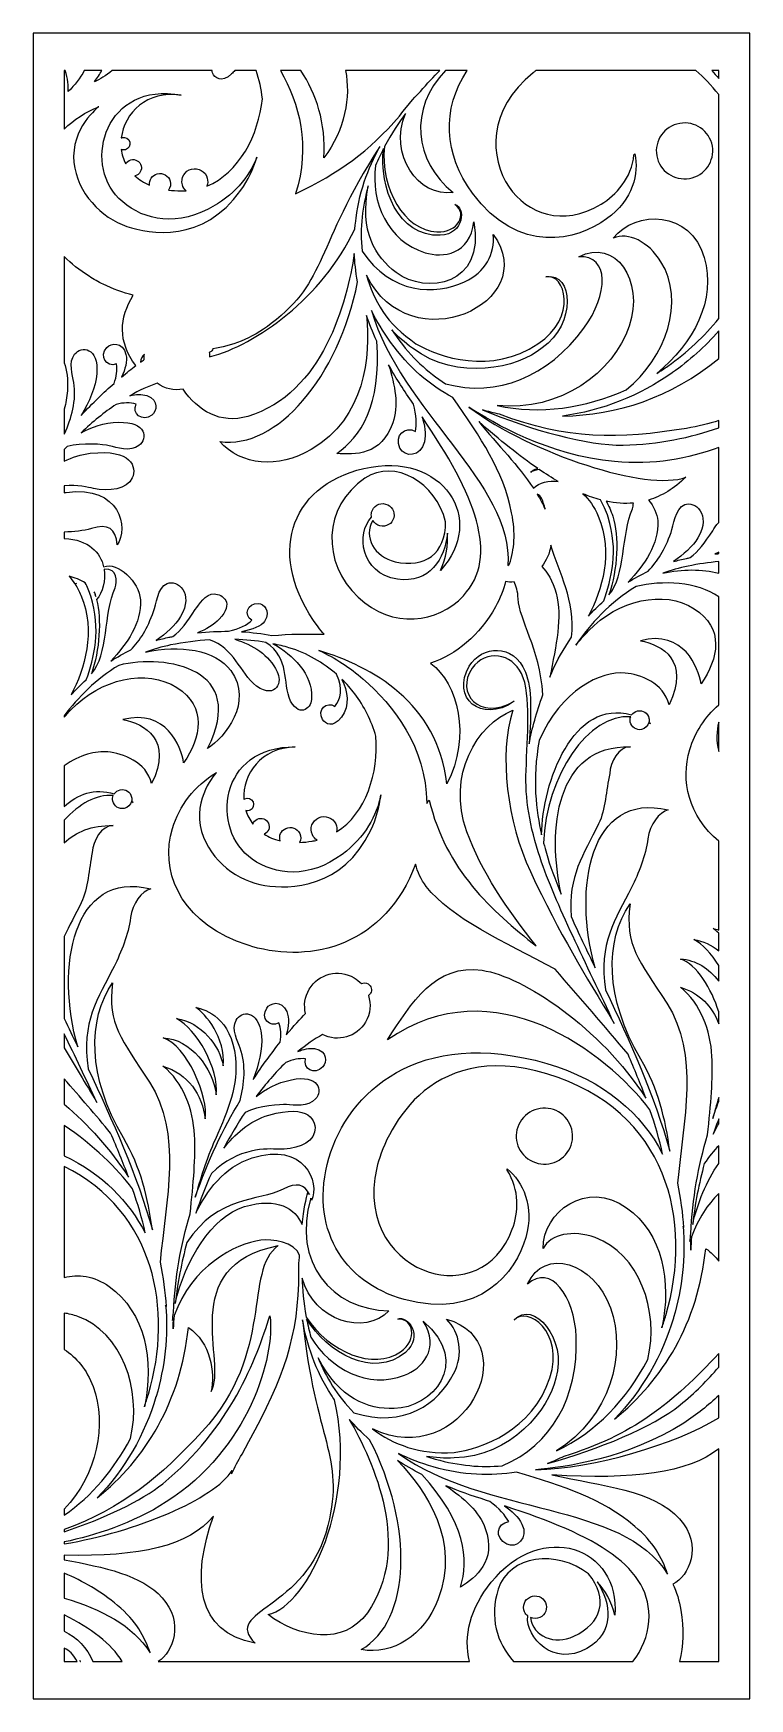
# Model space of a CAD drawing. Header units: centimetres. Extents: x -1.83 to 1.83, y -4.26 to 4.26.
import ezdxf

# ---------------------------------------------------------------- set-up
doc = ezdxf.new("R2010")
doc.units = ezdxf.units.CM
doc.header["$MEASUREMENT"] = 0
doc.layers.add('Layer 1', color=7, linetype='Continuous')

msp = doc.modelspace()

# ---------------------------------------------------------------- linework, layer by layer
at = {"layer": 'Layer 1', "color": 177}
for points, knots in [([(-1.83284, 4.26053), (-1.83284, 4.26053), (1.83283, 4.26053), (1.83283, 4.26053), (1.83283, 4.26053), (1.83283, 4.26053), (1.83283, -4.26054), (1.83283, -4.26054), (1.83283, -4.26054), (1.83283, -4.26054), (-1.83284, -4.26054), (-1.83284, -4.26054), (-1.83284, -4.26054), (-1.83284, -4.26054), (-1.83284, 4.26053), (-1.83284, 4.26053)], [0, 0, 0, 0, 0.2, 0.2, 0.2, 0.2, 0.4, 0.4, 0.4, 0.4, 0.6, 0.6, 0.6, 0.6, 1, 1, 1, 1]), ([(-1.67445, 4.06993), (-1.67445, 4.06993), (-1.66952, 4.06993), (-1.66952, 4.06993), (-1.66952, 4.06993), (-1.65646, 4.02919), (-1.65278, 3.98949), (-1.65386, 3.96231), (-1.65386, 3.96231), (-1.6207, 3.99525), (-1.59233, 4.03171), (-1.57239, 4.06993), (-1.57239, 4.06993), (-1.57239, 4.06993), (-1.48166, 4.06993), (-1.48166, 4.06993), (-1.48166, 4.06993), (-1.49273, 4.05159), (-1.50549, 4.03268), (-1.52027, 4.01309), (-1.52027, 4.01309), (-1.49362, 4.02427), (-1.46103, 4.04379), (-1.42953, 4.06993), (-1.42953, 4.06993), (-1.42953, 4.06993), (-0.91809, 4.06993), (-0.91809, 4.06993), (-0.91809, 4.06993), (-0.91746, 4.06625), (-0.91648, 4.06246), (-0.91509, 4.05857), (-0.91509, 4.05857), (-0.90584, 4.03226), (-0.86985, 4.00322), (-0.81789, 4.05239), (-0.81789, 4.05239), (-0.81195, 4.05801), (-0.80666, 4.06387), (-0.80194, 4.06993), (-0.80194, 4.06993), (-0.80194, 4.06993), (-0.69234, 4.06993), (-0.69234, 4.06993), (-0.69234, 4.06993), (-0.67688, 4.02347), (-0.66634, 3.97491), (-0.66076, 3.92561), (-0.66076, 3.92561), (-0.67998, 3.74046), (-0.77909, 3.54564), (-0.94517, 3.47846), (-0.94517, 3.47846), (-0.94004, 3.49108), (-0.93882, 3.50539), (-0.94255, 3.51961), (-0.94255, 3.51961), (-0.95193, 3.55451), (-0.9881, 3.57508), (-1.02322, 3.56585), (-1.02322, 3.56585), (-1.05839, 3.55664), (-1.07933, 3.52101), (-1.07004, 3.48601), (-1.07004, 3.48601), (-1.06672, 3.47351), (-1.05996, 3.46282), (-1.05105, 3.45466), (-1.05105, 3.45466), (-1.05971, 3.45414), (-1.06849, 3.4539), (-1.07742, 3.45402), (-1.07742, 3.45402), (-1.09993, 3.45433), (-1.12108, 3.45589), (-1.14092, 3.45856), (-1.14092, 3.45856), (-1.13174, 3.47111), (-1.12813, 3.48746), (-1.13236, 3.50368), (-1.13236, 3.50368), (-1.14007, 3.53209), (-1.16956, 3.54905), (-1.19826, 3.54147), (-1.19826, 3.54147), (-1.22431, 3.53462), (-1.24084, 3.51), (-1.23797, 3.48423), (-1.23797, 3.48423), (-1.26753, 3.49678), (-1.2923, 3.51272), (-1.31257, 3.5311), (-1.31257, 3.5311), (-1.31257, 3.5311), (-1.31126, 3.53142), (-1.31126, 3.53142), (-1.31126, 3.53142), (-1.28847, 3.53733), (-1.27497, 3.56054), (-1.28092, 3.58313), (-1.28092, 3.58313), (-1.28704, 3.60568), (-1.31031, 3.61922), (-1.33316, 3.61321), (-1.33316, 3.61321), (-1.34513, 3.61006), (-1.35456, 3.60217), (-1.35993, 3.59212), (-1.35993, 3.59212), (-1.37222, 3.6157), (-1.37979, 3.64092), (-1.38298, 3.66665), (-1.38298, 3.66665), (-1.37656, 3.66386), (-1.36917, 3.66314), (-1.36185, 3.66509), (-1.36185, 3.66509), (-1.34472, 3.66957), (-1.33454, 3.68708), (-1.3391, 3.704), (-1.3391, 3.704), (-1.34368, 3.72104), (-1.36114, 3.73116), (-1.37831, 3.72659), (-1.37831, 3.72659), (-1.3799, 3.72618), (-1.38143, 3.72565), (-1.38289, 3.72503), (-1.38289, 3.72503), (-1.36709, 3.85211), (-1.25149, 3.97052), (-1.07676, 3.94373), (-1.07676, 3.94373), (-1.46206, 4.01684), (-1.58144, 3.6018), (-1.395, 3.41598), (-1.395, 3.41598), (-1.2938, 3.31527), (-1.12622, 3.26569), (-0.93755, 3.36095), (-0.93755, 3.36095), (-0.80548, 3.42781), (-0.72996, 3.52532), (-0.68826, 3.6271), (-0.68826, 3.6271), (-0.70738, 3.56608), (-0.73501, 3.50848), (-0.77125, 3.45735), (-0.77125, 3.45735), (-0.96406, 3.18626), (-1.23519, 3.23169), (-1.35456, 3.27251), (-1.35456, 3.27251), (-1.48388, 3.31665), (-1.60934, 3.44354), (-1.62495, 3.59971), (-1.62495, 3.59971), (-1.64267, 3.77591), (-1.49747, 3.88513), (-1.49747, 3.88513), (-1.49747, 3.88513), (-1.56599, 3.85798), (-1.62575, 3.81852), (-1.67445, 3.77069), (-1.67445, 3.77069), (-1.67445, 3.77069), (-1.67445, 4.06993), (-1.67445, 4.06993)], [0, 0, 0, 0, 0.0232558, 0.0232558, 0.0232558, 0.0232558, 0.0465116, 0.0465116, 0.0465116, 0.0465116, 0.0697674, 0.0697674, 0.0697674, 0.0697674, 0.0930233, 0.0930233, 0.0930233, 0.0930233, 0.1162791, 0.1162791, 0.1162791, 0.1162791, 0.1395349, 0.1395349, 0.1395349, 0.1395349, 0.1627907, 0.1627907, 0.1627907, 0.1627907, 0.1860465, 0.1860465, 0.1860465, 0.1860465, 0.2093023, 0.2093023, 0.2093023, 0.2093023, 0.2325581, 0.2325581, 0.2325581, 0.2325581, 0.255814, 0.255814, 0.255814, 0.255814, 0.2790698, 0.2790698, 0.2790698, 0.2790698, 0.3023256, 0.3023256, 0.3023256, 0.3023256, 0.3255814, 0.3255814, 0.3255814, 0.3255814, 0.3488372, 0.3488372, 0.3488372, 0.3488372, 0.372093, 0.372093, 0.372093, 0.372093, 0.3953488, 0.3953488, 0.3953488, 0.3953488, 0.4186047, 0.4186047, 0.4186047, 0.4186047, 0.4418605, 0.4418605, 0.4418605, 0.4418605, 0.4651163, 0.4651163, 0.4651163, 0.4651163, 0.4883721, 0.4883721, 0.4883721, 0.4883721, 0.5116279, 0.5116279, 0.5116279, 0.5116279, 0.5348837, 0.5348837, 0.5348837, 0.5348837, 0.5581395, 0.5581395, 0.5581395, 0.5581395, 0.5813953, 0.5813953, 0.5813953, 0.5813953, 0.6046512, 0.6046512, 0.6046512, 0.6046512, 0.627907, 0.627907, 0.627907, 0.627907, 0.6511628, 0.6511628, 0.6511628, 0.6511628, 0.6744186, 0.6744186, 0.6744186, 0.6744186, 0.6976744, 0.6976744, 0.6976744, 0.6976744, 0.7209302, 0.7209302, 0.7209302, 0.7209302, 0.744186, 0.744186, 0.744186, 0.744186, 0.7674419, 0.7674419, 0.7674419, 0.7674419, 0.7906977, 0.7906977, 0.7906977, 0.7906977, 0.8139535, 0.8139535, 0.8139535, 0.8139535, 0.8372093, 0.8372093, 0.8372093, 0.8372093, 0.8604651, 0.8604651, 0.8604651, 0.8604651, 0.8837209, 0.8837209, 0.8837209, 0.8837209, 0.9069767, 0.9069767, 0.9069767, 0.9069767, 0.9302326, 0.9302326, 0.9302326, 0.9302326, 0.9534884, 0.9534884, 0.9534884, 0.9534884, 1, 1, 1, 1]), ([(-0.56761, 4.06993), (-0.56761, 4.06993), (-0.46411, 4.06993), (-0.46411, 4.06993), (-0.46411, 4.06993), (-0.38437, 3.95066), (-0.33513, 3.80362), (-0.34573, 3.6235), (-0.34573, 3.6235), (-0.23672, 3.76765), (-0.20871, 3.93601), (-0.23519, 4.06993), (-0.23519, 4.06993), (-0.23519, 4.06993), (0.2475, 4.06993), (0.2475, 4.06993), (0.2475, 4.06993), (0.21654, 4.03935), (0.18255, 4.00342), (0.14783, 3.963), (0.14783, 3.963), (0.13256, 3.94781), (0.0901, 3.90376), (0.04027, 3.83691), (0.04027, 3.83691), (-0.11437, 3.6557), (-0.26663, 3.5472), (-0.49069, 3.43885), (-0.49069, 3.43885), (-0.41337, 3.686), (-0.47174, 3.90061), (-0.56761, 4.06993)], [0, 0, 0, 0, 0.1111111, 0.1111111, 0.1111111, 0.1111111, 0.2222222, 0.2222222, 0.2222222, 0.2222222, 0.3333333, 0.3333333, 0.3333333, 0.3333333, 0.4444444, 0.4444444, 0.4444444, 0.4444444, 0.5555556, 0.5555556, 0.5555556, 0.5555556, 0.6666667, 0.6666667, 0.6666667, 0.6666667, 0.7777778, 0.7777778, 0.7777778, 0.7777778, 1, 1, 1, 1]), ([(0.27584, 4.06993), (0.27584, 4.06993), (0.3871, 4.06993), (0.3871, 4.06993), (0.3871, 4.06993), (0.25684, 3.87519), (0.26757, 3.64096), (0.41394, 3.44298), (0.41394, 3.44298), (0.65037, 3.1235), (0.94957, 3.20081), (1.10069, 3.31067), (1.10069, 3.31067), (1.23683, 3.40936), (1.26677, 3.54429), (1.24528, 3.64409), (1.24528, 3.64409), (1.24528, 3.64409), (1.24081, 3.63929), (1.24081, 3.63929), (1.24081, 3.63929), (1.22879, 3.5194), (1.14966, 3.43246), (1.07292, 3.38604), (1.07292, 3.38604), (0.87476, 3.26571), (0.69342, 3.3409), (0.60158, 3.47388), (0.60158, 3.47388), (0.50075, 3.62064), (0.49076, 3.87036), (0.72476, 4.05835), (0.72476, 4.05835), (0.7293, 4.06201), (0.73434, 4.0659), (0.73976, 4.06993), (0.73976, 4.06993), (0.73976, 4.06993), (1.55795, 4.06993), (1.55795, 4.06993), (1.55795, 4.06993), (1.5975, 4.03614), (1.63648, 3.99562), (1.67444, 3.9473), (1.67444, 3.9473), (1.67444, 3.9473), (1.67444, 2.8019), (1.67444, 2.8019), (1.67444, 2.8019), (1.60072, 2.70924), (1.51177, 2.62675), (1.41372, 2.55763), (1.41372, 2.55763), (1.39539, 2.54478), (1.37666, 2.53242), (1.3576, 2.52049), (1.3576, 2.52049), (1.54577, 2.67391), (1.66302, 2.89735), (1.60072, 3.11342), (1.60072, 3.11342), (1.5315, 3.35372), (1.24901, 3.35931), (1.13499, 3.21168), (1.13499, 3.21168), (1.21143, 3.24571), (1.31475, 3.19494), (1.37893, 3.09158), (1.37893, 3.09158), (1.50365, 2.89104), (1.4049, 2.59804), (1.2004, 2.43672), (1.2004, 2.43672), (0.99227, 2.34376), (0.75904, 2.30701), (0.54054, 2.35668), (0.54054, 2.35668), (0.8627, 2.32282), (1.1353, 2.52391), (1.21584, 2.76254), (1.21584, 2.76254), (1.29509, 2.99716), (1.14439, 3.21446), (0.9578, 3.11728), (0.9578, 3.11728), (1.1167, 3.1276), (1.1108, 2.92265), (0.98478, 2.75219), (0.98478, 2.75219), (0.79979, 2.50214), (0.54104, 2.39518), (0.27561, 2.46746), (0.27561, 2.46746), (0.18551, 2.52524), (0.10184, 2.60324), (0.02833, 2.70441), (0.02833, 2.70441), (0.01899, 2.71725), (0.01007, 2.73006), (0.00155, 2.74285), (0.00155, 2.74285), (0.0324, 2.70951), (0.06766, 2.67819), (0.10758, 2.64941), (0.10758, 2.64941), (0.33723, 2.47709), (0.64729, 2.54716), (0.77096, 2.65148), (0.77096, 2.65148), (0.94431, 2.76938), (0.93404, 3.04308), (0.78934, 3.01398), (0.78934, 3.01398), (0.88852, 3.03595), (0.95571, 2.80595), (0.74845, 2.6715), (0.74845, 2.6715), (0.51367, 2.51219), (0.24223, 2.60137), (0.12515, 2.6725), (0.12515, 2.6725), (-0.02396, 2.77176), (-0.09304, 2.89619), (-0.12727, 3.0222), (-0.12727, 3.0222), (0.09511, 2.56837), (0.77317, 2.8833), (0.52075, 3.23119), (0.52075, 3.23119), (0.5313, 3.13306), (0.47875, 3.03806), (0.37432, 2.98909), (0.37432, 2.98909), (0.22282, 2.91802), (-0.00203, 2.92379), (-0.15055, 3.14618), (-0.15055, 3.14618), (-0.16344, 3.26628), (-0.1483, 3.3787), (-0.11884, 3.47934), (-0.11884, 3.47934), (-0.16417, 3.24769), (-0.08371, 3.11644), (0.02364, 3.03662), (0.02364, 3.03662), (0.17834, 2.9216), (0.48065, 2.96953), (0.42146, 3.29637), (0.42146, 3.29637), (0.40306, 3.12846), (0.26092, 3.10945), (0.17266, 3.13809), (0.17266, 3.13809), (-0.02017, 3.19533), (-0.10653, 3.39816), (-0.08171, 3.58413), (-0.08171, 3.58413), (-0.06915, 3.61435), (-0.05557, 3.64312), (-0.04147, 3.67031), (-0.04147, 3.67031), (-0.06443, 3.47342), (0.03337, 3.21802), (0.24925, 3.2272), (0.24925, 3.2272), (0.37579, 3.23265), (0.37886, 3.37472), (0.32434, 3.38399), (0.32434, 3.38399), (0.39268, 3.33926), (0.34009, 3.23865), (0.23218, 3.24462), (0.23218, 3.24462), (0.06462, 3.254), (-0.0586, 3.46545), (-0.03611, 3.68053), (-0.03611, 3.68053), (-0.00026, 3.74802), (0.03851, 3.80528), (0.0723, 3.8499), (0.0723, 3.8499), (-0.01793, 3.64113), (0.13727, 3.41994), (0.31621, 3.44547), (0.31621, 3.44547), (0.11507, 3.60767), (0.08779, 3.8756), (0.27584, 4.06993)], [0, 0, 0, 0, 0.0208333, 0.0208333, 0.0208333, 0.0208333, 0.0416667, 0.0416667, 0.0416667, 0.0416667, 0.0625, 0.0625, 0.0625, 0.0625, 0.0833333, 0.0833333, 0.0833333, 0.0833333, 0.1041667, 0.1041667, 0.1041667, 0.1041667, 0.125, 0.125, 0.125, 0.125, 0.1458333, 0.1458333, 0.1458333, 0.1458333, 0.1666667, 0.1666667, 0.1666667, 0.1666667, 0.1875, 0.1875, 0.1875, 0.1875, 0.2083333, 0.2083333, 0.2083333, 0.2083333, 0.2291667, 0.2291667, 0.2291667, 0.2291667, 0.25, 0.25, 0.25, 0.25, 0.2708333, 0.2708333, 0.2708333, 0.2708333, 0.2916667, 0.2916667, 0.2916667, 0.2916667, 0.3125, 0.3125, 0.3125, 0.3125, 0.3333333, 0.3333333, 0.3333333, 0.3333333, 0.3541667, 0.3541667, 0.3541667, 0.3541667, 0.375, 0.375, 0.375, 0.375, 0.3958333, 0.3958333, 0.3958333, 0.3958333, 0.4166667, 0.4166667, 0.4166667, 0.4166667, 0.4375, 0.4375, 0.4375, 0.4375, 0.4583333, 0.4583333, 0.4583333, 0.4583333, 0.4791667, 0.4791667, 0.4791667, 0.4791667, 0.5, 0.5, 0.5, 0.5, 0.5208333, 0.5208333, 0.5208333, 0.5208333, 0.5416667, 0.5416667, 0.5416667, 0.5416667, 0.5625, 0.5625, 0.5625, 0.5625, 0.5833333, 0.5833333, 0.5833333, 0.5833333, 0.6041667, 0.6041667, 0.6041667, 0.6041667, 0.625, 0.625, 0.625, 0.625, 0.6458333, 0.6458333, 0.6458333, 0.6458333, 0.6666667, 0.6666667, 0.6666667, 0.6666667, 0.6875, 0.6875, 0.6875, 0.6875, 0.7083333, 0.7083333, 0.7083333, 0.7083333, 0.7291667, 0.7291667, 0.7291667, 0.7291667, 0.75, 0.75, 0.75, 0.75, 0.7708333, 0.7708333, 0.7708333, 0.7708333, 0.7916667, 0.7916667, 0.7916667, 0.7916667, 0.8125, 0.8125, 0.8125, 0.8125, 0.8333333, 0.8333333, 0.8333333, 0.8333333, 0.8541667, 0.8541667, 0.8541667, 0.8541667, 0.875, 0.875, 0.875, 0.875, 0.8958333, 0.8958333, 0.8958333, 0.8958333, 0.9166667, 0.9166667, 0.9166667, 0.9166667, 0.9375, 0.9375, 0.9375, 0.9375, 0.9583333, 0.9583333, 0.9583333, 0.9583333, 1, 1, 1, 1]), ([(1.63941, 4.06993), (1.63941, 4.06993), (1.67444, 4.06993), (1.67444, 4.06993), (1.67444, 4.06993), (1.67444, 4.06993), (1.67444, 4.02955), (1.67444, 4.02955), (1.67444, 4.02955), (1.66282, 4.04345), (1.65115, 4.05693), (1.63941, 4.06993)], [0, 0, 0, 0, 0.25, 0.25, 0.25, 0.25, 0.5, 0.5, 0.5, 0.5, 1, 1, 1, 1]), ([(1.36031, 3.62018), (1.3389, 3.69621), (1.38372, 3.77528), (1.4604, 3.79648), (1.4604, 3.79648), (1.53703, 3.81808), (1.6167, 3.77372), (1.63838, 3.6978), (1.63838, 3.6978), (1.66002, 3.62167), (1.61522, 3.54273), (1.53856, 3.52112), (1.53856, 3.52112), (1.46184, 3.49975), (1.38199, 3.54409), (1.36031, 3.62018)], [0, 0, 0, 0, 0.2, 0.2, 0.2, 0.2, 0.4, 0.4, 0.4, 0.4, 0.6, 0.6, 0.6, 0.6, 1, 1, 1, 1]), ([(-0.91367, 2.64656), (-0.8217, 2.6606), (-0.7195, 2.69499), (-0.61523, 2.77549), (-0.61523, 2.77549), (-0.3237, 3.00053), (-0.39636, 3.15483), (-0.05967, 3.68122), (-0.05967, 3.68122), (-0.11901, 3.57233), (-0.17104, 3.43785), (-0.18457, 3.28724), (-0.18457, 3.28724), (-0.18567, 3.27815), (-0.18669, 3.26856), (-0.18758, 3.25849), (-0.18758, 3.25849), (-0.3565, 2.90567), (-0.68921, 2.66849), (-0.93056, 2.60468), (-0.93056, 2.60468), (-0.93065, 2.61208), (-0.93124, 2.61947), (-0.93233, 2.6268), (-0.93233, 2.6268), (-0.92775, 2.62884), (-0.92353, 2.63188), (-0.92003, 2.6359), (-0.92003, 2.6359), (-0.91721, 2.63915), (-0.91509, 2.64277), (-0.91367, 2.64656)], [0, 0, 0, 0, 0.1111111, 0.1111111, 0.1111111, 0.1111111, 0.2222222, 0.2222222, 0.2222222, 0.2222222, 0.3333333, 0.3333333, 0.3333333, 0.3333333, 0.4444444, 0.4444444, 0.4444444, 0.4444444, 0.5555556, 0.5555556, 0.5555556, 0.5555556, 0.6666667, 0.6666667, 0.6666667, 0.6666667, 0.7777778, 0.7777778, 0.7777778, 0.7777778, 1, 1, 1, 1]), ([(-1.67445, 1.67563), (-1.67445, 1.67563), (-1.67445, 1.70814), (-1.67445, 1.70814), (-1.67445, 1.70814), (-1.62432, 1.71117), (-1.57761, 1.71378), (-1.5354, 1.72662), (-1.5354, 1.72662), (-1.45093, 1.75243), (-1.41004, 1.72766), (-1.40381, 1.64326), (-1.40381, 1.64326), (-1.34307, 1.72793), (-1.38796, 1.94965), (-1.66386, 1.91166), (-1.66386, 1.91166), (-1.66741, 1.91117), (-1.67094, 1.91061), (-1.67445, 1.91003), (-1.67445, 1.91003), (-1.67445, 1.91003), (-1.67445, 1.94542), (-1.67445, 1.94542), (-1.67445, 1.94542), (-1.6063, 1.95081), (-1.55245, 1.93794), (-1.52511, 1.93196), (-1.52511, 1.93196), (-1.44671, 1.91491), (-1.35221, 1.9269), (-1.32656, 1.98563), (-1.32656, 1.98563), (-1.30255, 2.04066), (-1.32849, 2.13514), (-1.5411, 2.11178), (-1.5411, 2.11178), (-1.58922, 2.10649), (-1.63388, 2.0916), (-1.67445, 2.07132), (-1.67445, 2.07132), (-1.67445, 2.07132), (-1.67445, 2.13098), (-1.67445, 2.13098), (-1.67445, 2.13098), (-1.66943, 2.13635), (-1.66439, 2.14167), (-1.65935, 2.14695), (-1.65935, 2.14695), (-1.58283, 2.16799), (-1.47324, 2.157), (-1.44395, 2.14958), (-1.44395, 2.14958), (-1.40616, 2.14032), (-1.33643, 2.11736), (-1.29209, 2.15207), (-1.29209, 2.15207), (-1.24778, 2.18648), (-1.2511, 2.27398), (-1.39641, 2.27029), (-1.39641, 2.27029), (-1.47212, 2.2684), (-1.53734, 2.24487), (-1.58866, 2.21699), (-1.58866, 2.21699), (-1.52947, 2.27248), (-1.46918, 2.32122), (-1.40908, 2.36191), (-1.40908, 2.36191), (-1.36976, 2.37163), (-1.33911, 2.37163), (-1.30648, 2.36361), (-1.30648, 2.36361), (-1.33063, 2.31611), (-1.27536, 2.26995), (-1.22643, 2.3072), (-1.22643, 2.3072), (-1.20267, 2.32513), (-1.18592, 2.38327), (-1.25222, 2.40672), (-1.25222, 2.40672), (-1.2773, 2.41555), (-1.30752, 2.4136), (-1.33813, 2.40616), (-1.33813, 2.40616), (-1.29113, 2.43302), (-1.24455, 2.45466), (-1.19905, 2.4703), (-1.19905, 2.4703), (-1.16009, 2.44109), (-1.11186, 2.43116), (-1.06674, 2.43963), (-1.06674, 2.43963), (-0.9916, 2.32977), (-0.87477, 2.25903), (-0.73576, 2.30043), (-0.73576, 2.30043), (-0.34882, 2.41647), (-0.22766, 2.887), (-0.19036, 3.13409), (-0.19036, 3.13409), (-0.18847, 3.0904), (-0.18341, 3.04179), (-0.17345, 2.98845), (-0.17345, 2.98845), (-0.27127, 2.50258), (-0.58582, 2.12926), (-0.87921, 2.1719), (-0.87921, 2.1719), (-0.76807, 2.04859), (-0.58176, 2.0313), (-0.41087, 2.13146), (-0.41087, 2.13146), (-0.13249, 2.2946), (-0.10796, 2.60761), (-0.12783, 2.8166), (-0.12783, 2.8166), (-0.11356, 2.77485), (-0.09636, 2.7311), (-0.07562, 2.68539), (-0.07562, 2.68539), (-0.0507, 2.35802), (-0.15916, 2.1923), (-0.28004, 2.11123), (-0.28004, 2.11123), (-0.18575, 2.10244), (-0.05326, 2.10016), (0.00684, 2.26807), (0.00684, 2.26807), (0.03695, 2.3522), (0.01858, 2.45943), (-0.01489, 2.56471), (-0.01489, 2.56471), (0.01799, 2.50512), (0.05662, 2.44274), (0.10206, 2.37765), (0.10206, 2.37765), (0.10206, 2.37765), (0.11208, 2.36324), (0.11208, 2.36324), (0.11208, 2.36324), (0.12764, 2.30462), (0.1294, 2.25945), (0.12329, 2.22311), (0.12329, 2.22311), (0.0706, 2.25379), (0.01258, 2.20432), (0.04347, 2.13754), (0.04347, 2.13754), (0.06522, 2.09006), (0.15166, 2.09103), (0.16847, 2.17091), (0.16847, 2.17091), (0.17692, 2.21101), (0.16963, 2.25627), (0.15632, 2.29861), (0.15632, 2.29861), (0.42729, 1.89689), (0.55636, 1.58777), (0.36768, 1.38255), (0.36768, 1.38255), (0.23717, 1.24058), (0.00517, 1.21058), (-0.17025, 1.37471), (-0.17025, 1.37471), (-0.35961, 1.55187), (-0.35093, 1.83884), (-0.13568, 1.98417), (-0.13568, 1.98417), (0.01685, 2.08712), (0.22786, 1.95988), (0.27686, 1.76158), (0.27686, 1.76158), (0.27768, 1.59614), (0.17132, 1.52277), (0.01836, 1.55704), (0.01836, 1.55704), (-0.08857, 1.58062), (-0.14598, 1.68584), (-0.09608, 1.76829), (-0.09608, 1.76829), (-0.08851, 1.75473), (-0.07546, 1.74422), (-0.05908, 1.7402), (-0.05908, 1.7402), (-0.02783, 1.73236), (0.00392, 1.75114), (0.01157, 1.78206), (0.01157, 1.78206), (0.01957, 1.81308), (0.00064, 1.84446), (-0.0307, 1.85217), (-0.0307, 1.85217), (-0.06189, 1.86006), (-0.09372, 1.84126), (-0.1015, 1.81025), (-0.1015, 1.81025), (-0.10377, 1.80145), (-0.10385, 1.79262), (-0.10209, 1.7843), (-0.10209, 1.7843), (-0.18133, 1.70291), (-0.16073, 1.49674), (0.0306, 1.46765), (0.0306, 1.46765), (0.19306, 1.44288), (0.27528, 1.57267), (0.28624, 1.70334), (0.28624, 1.70334), (0.29089, 1.64313), (0.2806, 1.57833), (0.25009, 1.51267), (0.25009, 1.51267), (0.48994, 1.76967), (0.2645, 2.12819), (-0.14144, 2.03385), (-0.14144, 2.03385), (-0.52812, 1.9439), (-0.64121, 1.58049), (-0.3753, 1.22319), (-0.3753, 1.22319), (-0.36547, 1.20999), (-0.35525, 1.19749), (-0.34474, 1.18554), (-0.34474, 1.18554), (-0.43, 1.18877), (-0.51991, 1.1866), (-0.61262, 1.17941), (-0.61262, 1.17941), (-0.66183, 1.18893), (-0.71348, 1.19552), (-0.76753, 1.19874), (-0.76753, 1.19874), (-0.71349, 1.20959), (-0.66372, 1.22628), (-0.64922, 1.2517), (-0.64922, 1.2517), (-0.61673, 1.30885), (-0.65321, 1.34111), (-0.68127, 1.34281), (-0.68127, 1.34281), (-0.73881, 1.34688), (-0.75792, 1.28216), (-0.71429, 1.25754), (-0.71429, 1.25754), (-0.73713, 1.23289), (-0.7784, 1.21535), (-0.83331, 1.20094), (-0.83331, 1.20094), (-0.88451, 1.20135), (-0.93772, 1.19877), (-0.99292, 1.19285), (-0.99292, 1.19285), (-0.94967, 1.2109), (-0.90837, 1.2339), (-0.8815, 1.2623), (-0.8815, 1.2623), (-0.80222, 1.3461), (-0.86329, 1.39066), (-0.90729, 1.39254), (-0.90729, 1.39254), (-0.95143, 1.39429), (-0.98718, 1.33718), (-1.0039, 1.31183), (-1.0039, 1.31183), (-1.04582, 1.24832), (-1.0761, 1.20638), (-1.11902, 1.17401), (-1.11902, 1.17401), (-1.1255, 1.17277), (-1.13202, 1.17149), (-1.13857, 1.17016), (-1.13857, 1.17016), (-1.16088, 1.16562), (-1.18268, 1.16023), (-1.20397, 1.15412), (-1.20397, 1.15412), (-1.15319, 1.18941), (-1.1054, 1.23118), (-1.07945, 1.2758), (-1.07945, 1.2758), (-1.00822, 1.39822), (-1.09739, 1.46647), (-1.1473, 1.44568), (-1.1473, 1.44568), (-1.19747, 1.42518), (-1.20439, 1.33685), (-1.21724, 1.30203), (-1.21724, 1.30203), (-1.24928, 1.21481), (-1.28525, 1.15594), (-1.33367, 1.10521), (-1.33367, 1.10521), (-1.36985, 1.08814), (-1.40416, 1.06894), (-1.43664, 1.04811), (-1.43664, 1.04811), (-1.3509, 1.13938), (-1.2792, 1.24226), (-1.285, 1.3622), (-1.285, 1.3622), (-1.29131, 1.45324), (-1.39919, 1.55974), (-1.47297, 1.53068), (-1.47297, 1.53068), (-1.48945, 1.60367), (-1.54857, 1.67019), (-1.67445, 1.67563)], [0, 0, 0, 0, 0.0128205, 0.0128205, 0.0128205, 0.0128205, 0.025641, 0.025641, 0.025641, 0.025641, 0.0384615, 0.0384615, 0.0384615, 0.0384615, 0.0512821, 0.0512821, 0.0512821, 0.0512821, 0.0641026, 0.0641026, 0.0641026, 0.0641026, 0.0769231, 0.0769231, 0.0769231, 0.0769231, 0.0897436, 0.0897436, 0.0897436, 0.0897436, 0.1025641, 0.1025641, 0.1025641, 0.1025641, 0.1153846, 0.1153846, 0.1153846, 0.1153846, 0.1282051, 0.1282051, 0.1282051, 0.1282051, 0.1410256, 0.1410256, 0.1410256, 0.1410256, 0.1538462, 0.1538462, 0.1538462, 0.1538462, 0.1666667, 0.1666667, 0.1666667, 0.1666667, 0.1794872, 0.1794872, 0.1794872, 0.1794872, 0.1923077, 0.1923077, 0.1923077, 0.1923077, 0.2051282, 0.2051282, 0.2051282, 0.2051282, 0.2179487, 0.2179487, 0.2179487, 0.2179487, 0.2307692, 0.2307692, 0.2307692, 0.2307692, 0.2435897, 0.2435897, 0.2435897, 0.2435897, 0.2564103, 0.2564103, 0.2564103, 0.2564103, 0.2692308, 0.2692308, 0.2692308, 0.2692308, 0.2820513, 0.2820513, 0.2820513, 0.2820513, 0.2948718, 0.2948718, 0.2948718, 0.2948718, 0.3076923, 0.3076923, 0.3076923, 0.3076923, 0.3205128, 0.3205128, 0.3205128, 0.3205128, 0.3333333, 0.3333333, 0.3333333, 0.3333333, 0.3461538, 0.3461538, 0.3461538, 0.3461538, 0.3589744, 0.3589744, 0.3589744, 0.3589744, 0.3717949, 0.3717949, 0.3717949, 0.3717949, 0.3846154, 0.3846154, 0.3846154, 0.3846154, 0.3974359, 0.3974359, 0.3974359, 0.3974359, 0.4102564, 0.4102564, 0.4102564, 0.4102564, 0.4230769, 0.4230769, 0.4230769, 0.4230769, 0.4358974, 0.4358974, 0.4358974, 0.4358974, 0.4487179, 0.4487179, 0.4487179, 0.4487179, 0.4615385, 0.4615385, 0.4615385, 0.4615385, 0.474359, 0.474359, 0.474359, 0.474359, 0.4871795, 0.4871795, 0.4871795, 0.4871795, 0.5, 0.5, 0.5, 0.5, 0.5128205, 0.5128205, 0.5128205, 0.5128205, 0.525641, 0.525641, 0.525641, 0.525641, 0.5384615, 0.5384615, 0.5384615, 0.5384615, 0.5512821, 0.5512821, 0.5512821, 0.5512821, 0.5641026, 0.5641026, 0.5641026, 0.5641026, 0.5769231, 0.5769231, 0.5769231, 0.5769231, 0.5897436, 0.5897436, 0.5897436, 0.5897436, 0.6025641, 0.6025641, 0.6025641, 0.6025641, 0.6153846, 0.6153846, 0.6153846, 0.6153846, 0.6282051, 0.6282051, 0.6282051, 0.6282051, 0.6410256, 0.6410256, 0.6410256, 0.6410256, 0.6538462, 0.6538462, 0.6538462, 0.6538462, 0.6666667, 0.6666667, 0.6666667, 0.6666667, 0.6794872, 0.6794872, 0.6794872, 0.6794872, 0.6923077, 0.6923077, 0.6923077, 0.6923077, 0.7051282, 0.7051282, 0.7051282, 0.7051282, 0.7179487, 0.7179487, 0.7179487, 0.7179487, 0.7307692, 0.7307692, 0.7307692, 0.7307692, 0.7435897, 0.7435897, 0.7435897, 0.7435897, 0.7564103, 0.7564103, 0.7564103, 0.7564103, 0.7692308, 0.7692308, 0.7692308, 0.7692308, 0.7820513, 0.7820513, 0.7820513, 0.7820513, 0.7948718, 0.7948718, 0.7948718, 0.7948718, 0.8076923, 0.8076923, 0.8076923, 0.8076923, 0.8205128, 0.8205128, 0.8205128, 0.8205128, 0.8333333, 0.8333333, 0.8333333, 0.8333333, 0.8461538, 0.8461538, 0.8461538, 0.8461538, 0.8589744, 0.8589744, 0.8589744, 0.8589744, 0.8717949, 0.8717949, 0.8717949, 0.8717949, 0.8846154, 0.8846154, 0.8846154, 0.8846154, 0.8974359, 0.8974359, 0.8974359, 0.8974359, 0.9102564, 0.9102564, 0.9102564, 0.9102564, 0.9230769, 0.9230769, 0.9230769, 0.9230769, 0.9358974, 0.9358974, 0.9358974, 0.9358974, 0.9487179, 0.9487179, 0.9487179, 0.9487179, 0.9615385, 0.9615385, 0.9615385, 0.9615385, 0.974359, 0.974359, 0.974359, 0.974359, 1, 1, 1, 1]), ([(-1.67445, 2.21003), (-1.67445, 2.21003), (-1.67445, 2.33799), (-1.67445, 2.33799), (-1.67445, 2.33799), (-1.66615, 2.36808), (-1.66062, 2.39888), (-1.65837, 2.43095), (-1.65837, 2.43095), (-1.65422, 2.48972), (-1.66122, 2.53702), (-1.67445, 2.57504), (-1.67445, 2.57504), (-1.67445, 2.57504), (-1.67445, 3.11841), (-1.67445, 3.11841), (-1.67445, 3.11841), (-1.63922, 3.08245), (-1.59707, 3.04845), (-1.54747, 3.01732), (-1.54747, 3.01732), (-1.52451, 3.00263), (-1.49994, 2.98892), (-1.4747, 2.97647), (-1.4747, 2.97647), (-1.42607, 2.95256), (-1.37451, 2.93362), (-1.32133, 2.92044), (-1.32133, 2.92044), (-1.39414, 2.80548), (-1.40065, 2.68297), (-1.30838, 2.56021), (-1.30838, 2.56021), (-1.33047, 2.54352), (-1.35497, 2.52403), (-1.38136, 2.50182), (-1.38136, 2.50182), (-1.36254, 2.54078), (-1.35014, 2.58281), (-1.3586, 2.61761), (-1.3586, 2.61761), (-1.37514, 2.68538), (-1.43533, 2.675), (-1.45579, 2.65339), (-1.45579, 2.65339), (-1.49821, 2.6091), (-1.45762, 2.54976), (-1.40742, 2.56866), (-1.40742, 2.56866), (-1.40291, 2.53605), (-1.40597, 2.50616), (-1.41945, 2.46901), (-1.41945, 2.46901), (-1.47114, 2.42344), (-1.52843, 2.3688), (-1.58801, 2.3058), (-1.58801, 2.3058), (-1.54759, 2.37406), (-1.51213, 2.45156), (-1.50755, 2.5188), (-1.50755, 2.5188), (-1.49827, 2.65677), (-1.58742, 2.66099), (-1.62124, 2.61918), (-1.62124, 2.61918), (-1.65525, 2.57729), (-1.63084, 2.51113), (-1.62521, 2.47452), (-1.62521, 2.47452), (-1.61097, 2.38146), (-1.63729, 2.29106), (-1.67325, 2.21143), (-1.67325, 2.21143), (-1.67325, 2.21143), (-1.67445, 2.21003), (-1.67445, 2.21003)], [0, 0, 0, 0, 0.05, 0.05, 0.05, 0.05, 0.1, 0.1, 0.1, 0.1, 0.15, 0.15, 0.15, 0.15, 0.2, 0.2, 0.2, 0.2, 0.25, 0.25, 0.25, 0.25, 0.3, 0.3, 0.3, 0.3, 0.35, 0.35, 0.35, 0.35, 0.4, 0.4, 0.4, 0.4, 0.45, 0.45, 0.45, 0.45, 0.5, 0.5, 0.5, 0.5, 0.55, 0.55, 0.55, 0.55, 0.6, 0.6, 0.6, 0.6, 0.65, 0.65, 0.65, 0.65, 0.7, 0.7, 0.7, 0.7, 0.75, 0.75, 0.75, 0.75, 0.8, 0.8, 0.8, 0.8, 0.85, 0.85, 0.85, 0.85, 0.9, 0.9, 0.9, 0.9, 1, 1, 1, 1]), ([(0.60459, 1.5455), (0.60161, 1.54305), (0.59872, 1.54045), (0.59593, 1.5377), (0.59593, 1.5377), (0.62146, 1.96141), (0.04676, 2.32778), (-0.10208, 2.84226), (-0.10208, 2.84226), (-0.07639, 2.78868), (-0.04423, 2.73437), (-0.00463, 2.67961), (-0.00463, 2.67961), (0.08783, 2.55179), (0.19613, 2.45948), (0.31313, 2.39719), (0.31313, 2.39719), (0.46086, 2.1843), (0.56871, 2.03016), (0.61482, 1.80656), (0.61482, 1.80656), (0.63651, 1.70146), (0.62732, 1.62065), (0.60459, 1.5455)], [0, 0, 0, 0, 0.1428571, 0.1428571, 0.1428571, 0.1428571, 0.2857143, 0.2857143, 0.2857143, 0.2857143, 0.4285714, 0.4285714, 0.4285714, 0.4285714, 0.5714286, 0.5714286, 0.5714286, 0.5714286, 0.7142857, 0.7142857, 0.7142857, 0.7142857, 1, 1, 1, 1]), ([(1.67444, 2.7382), (1.67444, 2.7382), (1.67444, 2.59637), (1.67444, 2.59637), (1.67444, 2.59637), (1.43126, 2.39613), (1.15095, 2.30533), (0.87576, 2.30233), (0.87576, 2.30233), (1.07626, 2.32787), (1.27205, 2.40835), (1.4354, 2.52305), (1.4354, 2.52305), (1.43572, 2.52327), (1.43662, 2.5239), (1.43743, 2.52447), (1.43743, 2.52447), (1.52402, 2.58543), (1.60453, 2.65744), (1.67444, 2.7382)], [0, 0, 0, 0, 0.1666667, 0.1666667, 0.1666667, 0.1666667, 0.3333333, 0.3333333, 0.3333333, 0.3333333, 0.5, 0.5, 0.5, 0.5, 0.6666667, 0.6666667, 0.6666667, 0.6666667, 1, 1, 1, 1]), ([(-1.28468, 2.57771), (-1.28183, 2.59575), (-1.275, 2.60872), (-1.26464, 2.618), (-1.26464, 2.618), (-1.26545, 2.60922), (-1.26555, 2.60038), (-1.26495, 2.5916), (-1.26495, 2.5916), (-1.2712, 2.5873), (-1.27779, 2.58268), (-1.28468, 2.57771)], [0, 0, 0, 0, 0.25, 0.25, 0.25, 0.25, 0.5, 0.5, 0.5, 0.5, 1, 1, 1, 1]), ([(1.67444, 2.14187), (1.67444, 2.14187), (1.67444, 1.75814), (1.67444, 1.75814), (1.67444, 1.75814), (1.66123, 1.74282), (1.65065, 1.72626), (1.64353, 1.71546), (1.64353, 1.71546), (1.60161, 1.65195), (1.57133, 1.61001), (1.52842, 1.57764), (1.52842, 1.57764), (1.52193, 1.5764), (1.51541, 1.57512), (1.50886, 1.57379), (1.50886, 1.57379), (1.48655, 1.56925), (1.46475, 1.56386), (1.44346, 1.55775), (1.44346, 1.55775), (1.49424, 1.59304), (1.54203, 1.63481), (1.56798, 1.67942), (1.56798, 1.67942), (1.63921, 1.80185), (1.55004, 1.8701), (1.50013, 1.84931), (1.50013, 1.84931), (1.44996, 1.82881), (1.44304, 1.74048), (1.43019, 1.70566), (1.43019, 1.70566), (1.39815, 1.61844), (1.36218, 1.55957), (1.31376, 1.50883), (1.31376, 1.50883), (1.27758, 1.49177), (1.24327, 1.47257), (1.2108, 1.45173), (1.2108, 1.45173), (1.29653, 1.54301), (1.36823, 1.64589), (1.36243, 1.76583), (1.36243, 1.76583), (1.35992, 1.80197), (1.34141, 1.84053), (1.31538, 1.8721), (1.31538, 1.8721), (1.3825, 1.89249), (1.44562, 1.93132), (1.50623, 1.98922), (1.50623, 1.98922), (1.30909, 1.91526), (0.71985, 2.10592), (0.3962, 2.34758), (0.3962, 2.34758), (0.52063, 2.26501), (0.80533, 2.10074), (1.14131, 2.06904), (1.14131, 2.06904), (1.33862, 2.05044), (1.52012, 2.08367), (1.67444, 2.14187)], [0, 0, 0, 0, 0.0588235, 0.0588235, 0.0588235, 0.0588235, 0.1176471, 0.1176471, 0.1176471, 0.1176471, 0.1764706, 0.1764706, 0.1764706, 0.1764706, 0.2352941, 0.2352941, 0.2352941, 0.2352941, 0.2941176, 0.2941176, 0.2941176, 0.2941176, 0.3529412, 0.3529412, 0.3529412, 0.3529412, 0.4117647, 0.4117647, 0.4117647, 0.4117647, 0.4705882, 0.4705882, 0.4705882, 0.4705882, 0.5294118, 0.5294118, 0.5294118, 0.5294118, 0.5882353, 0.5882353, 0.5882353, 0.5882353, 0.6470588, 0.6470588, 0.6470588, 0.6470588, 0.7058824, 0.7058824, 0.7058824, 0.7058824, 0.7647059, 0.7647059, 0.7647059, 0.7647059, 0.8235294, 0.8235294, 0.8235294, 0.8235294, 0.8823529, 0.8823529, 0.8823529, 0.8823529, 1, 1, 1, 1]), ([(1.67444, 2.2794), (1.67444, 2.2794), (1.67444, 2.24206), (1.67444, 2.24206), (1.67444, 2.24206), (1.53229, 2.19242), (1.36877, 2.15691), (1.18494, 2.15336), (1.18494, 2.15336), (1.00512, 2.14983), (0.71334, 2.23083), (0.46508, 2.33411), (0.46508, 2.33411), (0.49414, 2.32516), (0.52351, 2.31771), (0.55313, 2.31181), (0.55313, 2.31181), (0.89022, 2.18059), (1.16806, 2.18247), (1.51023, 2.23916), (1.51023, 2.23916), (1.56975, 2.24901), (1.62424, 2.26276), (1.67444, 2.2794)], [0, 0, 0, 0, 0.1428571, 0.1428571, 0.1428571, 0.1428571, 0.2857143, 0.2857143, 0.2857143, 0.2857143, 0.4285714, 0.4285714, 0.4285714, 0.4285714, 0.5714286, 0.5714286, 0.5714286, 0.5714286, 0.7142857, 0.7142857, 0.7142857, 0.7142857, 1, 1, 1, 1]), ([(0.726, 1.93321), (0.6518, 2.04466), (0.54431, 2.15602), (0.44613, 2.27442), (0.44613, 2.27442), (0.55521, 2.17777), (0.65553, 2.09742), (0.74856, 2.03376), (0.74856, 2.03376), (0.72914, 2.02903), (0.71601, 2.02159), (0.71215, 2.01288), (0.71215, 2.01288), (0.71859, 2.01965), (0.73402, 2.02574), (0.75531, 2.02915), (0.75531, 2.02915), (0.78899, 2.00632), (0.82171, 1.98565), (0.85353, 1.96725), (0.85353, 1.96725), (0.80408, 1.97519), (0.75745, 1.96381), (0.726, 1.93321)], [0, 0, 0, 0, 0.1428571, 0.1428571, 0.1428571, 0.1428571, 0.2857143, 0.2857143, 0.2857143, 0.2857143, 0.4285714, 0.4285714, 0.4285714, 0.4285714, 0.5714286, 0.5714286, 0.5714286, 0.5714286, 0.7142857, 0.7142857, 0.7142857, 0.7142857, 1, 1, 1, 1]), ([(0.78603, 1.825), (0.77486, 1.85098), (0.76118, 1.87683), (0.74549, 1.90265), (0.74549, 1.90265), (0.76407, 1.89632), (0.77668, 1.87038), (0.78603, 1.825)], [0, 0, 0, 0, 0.3333333, 0.3333333, 0.3333333, 0.3333333, 1, 1, 1, 1]), ([(0.97856, 1.90466), (1.00949, 1.8918), (1.03953, 1.88143), (1.06878, 1.87356), (1.06878, 1.87356), (1.08429, 1.84778), (1.09788, 1.81817), (1.10875, 1.78413), (1.10875, 1.78413), (1.16226, 1.61649), (1.12538, 1.46587), (1.08585, 1.35636), (1.08585, 1.35636), (1.05786, 1.33127), (1.03183, 1.30519), (1.00776, 1.27864), (1.00776, 1.27864), (1.07788, 1.4133), (1.13573, 1.60161), (1.05831, 1.7892), (1.05831, 1.7892), (1.03843, 1.83734), (1.01041, 1.87581), (0.97856, 1.90466)], [0, 0, 0, 0, 0.1428571, 0.1428571, 0.1428571, 0.1428571, 0.2857143, 0.2857143, 0.2857143, 0.2857143, 0.4285714, 0.4285714, 0.4285714, 0.4285714, 0.5714286, 0.5714286, 0.5714286, 0.5714286, 0.7142857, 0.7142857, 0.7142857, 0.7142857, 1, 1, 1, 1]), ([(1.09804, 1.86648), (1.1468, 1.856), (1.19333, 1.85275), (1.23801, 1.85692), (1.23801, 1.85692), (1.23732, 1.84595), (1.23539, 1.83541), (1.23351, 1.82697), (1.23351, 1.82697), (1.17356, 1.69566), (1.20051, 1.48602), (1.11202, 1.38699), (1.11202, 1.38699), (1.15721, 1.51805), (1.1656, 1.68614), (1.13197, 1.78967), (1.13197, 1.78967), (1.12271, 1.8182), (1.11121, 1.84368), (1.09804, 1.86648)], [0, 0, 0, 0, 0.1666667, 0.1666667, 0.1666667, 0.1666667, 0.3333333, 0.3333333, 0.3333333, 0.3333333, 0.5, 0.5, 0.5, 0.5, 0.6666667, 0.6666667, 0.6666667, 0.6666667, 1, 1, 1, 1]), ([(0.76873, 1.53258), (0.79207, 1.56139), (0.80955, 1.59787), (0.81602, 1.64185), (0.81602, 1.64185), (0.85562, 1.49832), (0.94296, 1.36165), (0.92127, 1.17023), (0.92127, 1.17023), (0.87882, 1.1096), (0.84641, 1.0503), (0.82405, 0.9985), (0.82405, 0.9985), (0.81932, 0.98751), (0.81472, 0.97664), (0.81023, 0.96587), (0.81023, 0.96587), (0.84273, 1.1297), (0.87504, 1.27515), (0.84248, 1.39534), (0.84248, 1.39534), (0.8251, 1.45946), (0.79868, 1.50417), (0.76873, 1.53258)], [0, 0, 0, 0, 0.1428571, 0.1428571, 0.1428571, 0.1428571, 0.2857143, 0.2857143, 0.2857143, 0.2857143, 0.4285714, 0.4285714, 0.4285714, 0.4285714, 0.5714286, 0.5714286, 0.5714286, 0.5714286, 0.7142857, 0.7142857, 0.7142857, 0.7142857, 1, 1, 1, 1]), ([(1.67444, 1.55775), (1.67444, 1.55775), (1.67444, 1.49825), (1.67444, 1.49825), (1.67444, 1.49825), (1.59003, 1.52098), (1.4874, 1.51942), (1.38859, 1.49759), (1.38859, 1.49759), (1.42933, 1.51306), (1.47218, 1.52556), (1.51716, 1.53439), (1.51716, 1.53439), (1.57141, 1.54523), (1.62383, 1.55292), (1.67444, 1.55775)], [0, 0, 0, 0, 0.2, 0.2, 0.2, 0.2, 0.4, 0.4, 0.4, 0.4, 0.6, 0.6, 0.6, 0.6, 1, 1, 1, 1]), ([(1.67444, 1.60523), (1.67444, 1.60523), (1.67444, 1.59848), (1.67444, 1.59848), (1.67444, 1.59848), (1.66782, 1.59786), (1.66118, 1.59719), (1.65451, 1.59648), (1.65451, 1.59648), (1.66122, 1.59928), (1.66787, 1.60219), (1.67444, 1.60523)], [0, 0, 0, 0, 0.25, 0.25, 0.25, 0.25, 0.5, 0.5, 0.5, 0.5, 1, 1, 1, 1]), ([(-1.61895, 1.44229), (-1.61656, 1.4436), (-1.61415, 1.44491), (-1.61167, 1.44613), (-1.61167, 1.44613), (-1.61493, 1.44607), (-1.61804, 1.44591), (-1.62125, 1.44581), (-1.62125, 1.44581), (-1.63023, 1.45915), (-1.63993, 1.47136), (-1.65016, 1.48247), (-1.65016, 1.48247), (-1.62244, 1.47587), (-1.59192, 1.46451), (-1.56666, 1.44844), (-1.56666, 1.44844), (-1.55609, 1.42799), (-1.54665, 1.40544), (-1.53868, 1.3805), (-1.53868, 1.3805), (-1.48517, 1.21286), (-1.52205, 1.06224), (-1.56158, 0.95273), (-1.56158, 0.95273), (-1.58957, 0.92764), (-1.6156, 0.90156), (-1.63967, 0.87501), (-1.63967, 0.87501), (-1.56955, 1.00967), (-1.5117, 1.19798), (-1.58912, 1.38557), (-1.58912, 1.38557), (-1.59767, 1.40627), (-1.60774, 1.42515), (-1.61895, 1.44229)], [0, 0, 0, 0, 0.1, 0.1, 0.1, 0.1, 0.2, 0.2, 0.2, 0.2, 0.3, 0.3, 0.3, 0.3, 0.4, 0.4, 0.4, 0.4, 0.5, 0.5, 0.5, 0.5, 0.6, 0.6, 0.6, 0.6, 0.7, 0.7, 0.7, 0.7, 0.8, 0.8, 0.8, 0.8, 1, 1, 1, 1]), ([(-1.50907, 1.36357), (-1.47802, 1.3989), (-1.46111, 1.45997), (-1.47066, 1.5188), (-1.47066, 1.5188), (-1.39802, 1.52326), (-1.40648, 1.45678), (-1.41392, 1.42334), (-1.41392, 1.42334), (-1.47387, 1.29204), (-1.44692, 1.08239), (-1.53541, 0.98336), (-1.53541, 0.98336), (-1.49336, 1.10532), (-1.48317, 1.25934), (-1.50907, 1.36357)], [0, 0, 0, 0, 0.2, 0.2, 0.2, 0.2, 0.4, 0.4, 0.4, 0.4, 0.6, 0.6, 0.6, 0.6, 1, 1, 1, 1]), ([(0.18018, 0.32035), (0.17784, 0.60954), (0.0117, 0.81971), (-0.14724, 0.95844), (-0.14724, 0.95844), (-0.21014, 1.01364), (-0.28518, 1.06305), (-0.37153, 1.10268), (-0.37153, 1.10268), (-0.09967, 1.0206), (0.23468, 0.83569), (0.28397, 0.42044), (0.28397, 0.42044), (0.40913, 0.66596), (0.3384, 0.93444), (0.20139, 1.03649), (0.20139, 1.03649), (0.20139, 1.03649), (0.19984, 1.03762), (0.19984, 1.03762), (0.19984, 1.03762), (0.33051, 1.08205), (0.45069, 1.17931), (0.53176, 1.32586), (0.53176, 1.32586), (0.55621, 1.3701), (0.57302, 1.41343), (0.58349, 1.45608), (0.58349, 1.45608), (0.59658, 1.45277), (0.61131, 1.45186), (0.62686, 1.45332), (0.62686, 1.45332), (0.63833, 1.43386), (0.64618, 1.40426), (0.64825, 1.36722), (0.64825, 1.36722), (0.65451, 1.25501), (0.75572, 1.12089), (0.77509, 0.87645), (0.77509, 0.87645), (0.74197, 0.78652), (0.71867, 0.70369), (0.70455, 0.62434), (0.70455, 0.62434), (0.71422, 0.78266), (0.72001, 0.90619), (0.68505, 0.99228), (0.68505, 0.99228), (0.62467, 1.14119), (0.46094, 1.12842), (0.39817, 1.02253), (0.39817, 1.02253), (0.30334, 0.86265), (0.45722, 0.72519), (0.62842, 0.84267), (0.62842, 0.84267), (0.44702, 0.73748), (0.32685, 0.88809), (0.41228, 1.01152), (0.41228, 1.01152), (0.48205, 1.11233), (0.61728, 1.08626), (0.66528, 0.98429), (0.66528, 0.98429), (0.71759, 0.87312), (0.69243, 0.66366), (0.68913, 0.48927), (0.68913, 0.48927), (0.68214, 0.34365), (0.70722, 0.20319), (0.76025, 0.04316), (0.76025, 0.04316), (0.84037, -0.19852), (0.99885, -0.5014), (1.13982, -0.80653), (1.13982, -0.80653), (0.98685, -0.54857), (0.86518, -0.35953), (0.71053, -0.02825), (0.71053, -0.02825), (0.5929, 0.2237), (0.54771, 0.57061), (0.62034, 0.79649), (0.62034, 0.79649), (0.43847, 0.724), (0.28036, 0.46586), (0.38564, 0.17534), (0.38564, 0.17534), (0.45928, -0.02789), (0.59032, -0.22113), (0.74041, -0.40918), (0.74041, -0.40918), (0.51395, -0.23122), (0.27698, -0.01869), (0.19335, 0.33671), (0.19335, 0.33671), (0.18893, 0.33181), (0.18452, 0.32634), (0.18018, 0.32035)], [0, 0, 0, 0, 0.0384615, 0.0384615, 0.0384615, 0.0384615, 0.0769231, 0.0769231, 0.0769231, 0.0769231, 0.1153846, 0.1153846, 0.1153846, 0.1153846, 0.1538462, 0.1538462, 0.1538462, 0.1538462, 0.1923077, 0.1923077, 0.1923077, 0.1923077, 0.2307692, 0.2307692, 0.2307692, 0.2307692, 0.2692308, 0.2692308, 0.2692308, 0.2692308, 0.3076923, 0.3076923, 0.3076923, 0.3076923, 0.3461538, 0.3461538, 0.3461538, 0.3461538, 0.3846154, 0.3846154, 0.3846154, 0.3846154, 0.4230769, 0.4230769, 0.4230769, 0.4230769, 0.4615385, 0.4615385, 0.4615385, 0.4615385, 0.5, 0.5, 0.5, 0.5, 0.5384615, 0.5384615, 0.5384615, 0.5384615, 0.5769231, 0.5769231, 0.5769231, 0.5769231, 0.6153846, 0.6153846, 0.6153846, 0.6153846, 0.6538462, 0.6538462, 0.6538462, 0.6538462, 0.6923077, 0.6923077, 0.6923077, 0.6923077, 0.7307692, 0.7307692, 0.7307692, 0.7307692, 0.7692308, 0.7692308, 0.7692308, 0.7692308, 0.8076923, 0.8076923, 0.8076923, 0.8076923, 0.8461538, 0.8461538, 0.8461538, 0.8461538, 0.8846154, 0.8846154, 0.8846154, 0.8846154, 0.9230769, 0.9230769, 0.9230769, 0.9230769, 1, 1, 1, 1]), ([(1.67444, 1.37709), (1.67444, 1.37709), (1.67444, 0.82545), (1.67444, 0.82545), (1.67444, 0.82545), (1.60272, 0.76146), (1.55218, 0.68142), (1.52679, 0.596), (1.52679, 0.596), (1.47834, 0.43624), (1.52067, 0.25653), (1.67444, 0.12623), (1.67444, 0.12623), (1.67444, 0.12623), (1.67444, -0.32749), (1.67444, -0.32749), (1.67444, -0.32749), (1.66373, -0.32406), (1.65409, -0.32184), (1.64616, -0.32042), (1.64616, -0.32042), (1.6543, -0.32553), (1.664, -0.33322), (1.67444, -0.34315), (1.67444, -0.34315), (1.67444, -0.34315), (1.67444, -0.43485), (1.67444, -0.43485), (1.67444, -0.43485), (1.63807, -0.4051), (1.59473, -0.38348), (1.54698, -0.37667), (1.54698, -0.37667), (1.59131, -0.39913), (1.6373, -0.44913), (1.67444, -0.50935), (1.67444, -0.50935), (1.67444, -0.50935), (1.67444, -0.58859), (1.67444, -0.58859), (1.67444, -0.58859), (1.62513, -0.52526), (1.55633, -0.47953), (1.4792, -0.4759), (1.4792, -0.4759), (1.56091, -0.49975), (1.63823, -0.63025), (1.67444, -0.74575), (1.67444, -0.74575), (1.67444, -0.74575), (1.67444, -0.80761), (1.67444, -0.80761), (1.67444, -0.80761), (1.64267, -0.72039), (1.57642, -0.64917), (1.47805, -0.62046), (1.47805, -0.62046), (1.58239, -0.70266), (1.63286, -0.84334), (1.63958, -0.97295), (1.63958, -0.97295), (1.64548, -1.08588), (1.63443, -1.21964), (1.61669, -1.37613), (1.61669, -1.37613), (1.57024, -1.53369), (1.53884, -1.70309), (1.53222, -1.88052), (1.53222, -1.88052), (1.52998, -1.8944), (1.52813, -1.9082), (1.5267, -1.92185), (1.5267, -1.92185), (1.52822, -1.91703), (1.52979, -1.91226), (1.53141, -1.90753), (1.53141, -1.90753), (1.53097, -1.9266), (1.53082, -1.94574), (1.53097, -1.96498), (1.53097, -1.96498), (1.53191, -1.94235), (1.53329, -1.91968), (1.53507, -1.897), (1.53507, -1.897), (1.56791, -1.80573), (1.61786, -1.73232), (1.67444, -1.67492), (1.67444, -1.67492), (1.67444, -1.67492), (1.67444, -2.02243), (1.67444, -2.02243), (1.67444, -2.02243), (1.65703, -1.99757), (1.63508, -1.97544), (1.60788, -1.95795), (1.60788, -1.95795), (1.56899, -2.3362), (1.38904, -2.63151), (1.1408, -2.83001), (1.1408, -2.83001), (1.28225, -2.6869), (1.38567, -2.50354), (1.44223, -2.31323), (1.44223, -2.31323), (1.44234, -2.31286), (1.44265, -2.31181), (1.44294, -2.31087), (1.44294, -2.31087), (1.48733, -2.16075), (1.50595, -1.99972), (1.49185, -1.8428), (1.49185, -1.8428), (1.49185, -1.8428), (1.4941, -1.85046), (1.4941, -1.85046), (1.4941, -1.85046), (1.48951, -1.77601), (1.47892, -1.70004), (1.46356, -1.62322), (1.46356, -1.62322), (1.49296, -1.30243), (1.5785, -0.96522), (1.40847, -0.70176), (1.40847, -0.70176), (1.26527, -0.47991), (1.19348, -0.40979), (1.22038, -0.19401), (1.22038, -0.19401), (1.09139, -0.38174), (1.09143, -0.67621), (1.27579, -0.98799), (1.27579, -0.98799), (1.36452, -1.13817), (1.40217, -1.29611), (1.42408, -1.45871), (1.42408, -1.45871), (1.34655, -1.17897), (1.21813, -0.89404), (1.09525, -0.63392), (1.09525, -0.63392), (1.05762, -0.39517), (1.14572, -0.27381), (1.2275, -0.1108), (1.2275, -0.1108), (1.2643, -0.03743), (1.3008, 0.05273), (1.31212, 0.13943), (1.31212, 0.13943), (1.32167, 0.21256), (1.3698, 0.27537), (1.41516, 0.28703), (1.41516, 0.28703), (1.01546, 0.3842), (0.92619, -0.11452), (1.04205, -0.52189), (1.04205, -0.52189), (0.9982, -0.42975), (0.95616, -0.3415), (0.91872, -0.25862), (0.91872, -0.25862), (0.90305, -0.05104), (0.98174, 0.05699), (1.06002, 0.21598), (1.06002, 0.21598), (1.09625, 0.28976), (1.09774, 0.38702), (1.11647, 0.47256), (1.11647, 0.47256), (1.11941, 0.53246), (1.16373, 0.61153), (1.22244, 0.61036), (1.22244, 0.61036), (0.83885, 0.61777), (0.79635, 0.18512), (0.86849, -0.14367), (0.86849, -0.14367), (0.8367, -0.06777), (0.81054, 0.00233), (0.79266, 0.06521), (0.79266, 0.06521), (0.78802, 0.0815), (0.78327, 0.09863), (0.77859, 0.11661), (0.77859, 0.11661), (0.78954, 0.46238), (1.00976, 0.78049), (1.2238, 0.76399), (1.2238, 0.76399), (1.22039, 0.75541), (1.21941, 0.74578), (1.22149, 0.73609), (1.22149, 0.73609), (1.22713, 0.70991), (1.25324, 0.69308), (1.27977, 0.6986), (1.27977, 0.6986), (1.29848, 0.70261), (1.31244, 0.71673), (1.31697, 0.73396), (1.31697, 0.73396), (1.31978, 0.73231), (1.32258, 0.73074), (1.32542, 0.72901), (1.32542, 0.72901), (1.32262, 0.73079), (1.31981, 0.73243), (1.317, 0.73407), (1.317, 0.73407), (1.31885, 0.74116), (1.3191, 0.74877), (1.31744, 0.75642), (1.31744, 0.75642), (1.31188, 0.7826), (1.28571, 0.79929), (1.25919, 0.79364), (1.25919, 0.79364), (1.24616, 0.79098), (1.23542, 0.78331), (1.22858, 0.77308), (1.22858, 0.77308), (0.93013, 0.85974), (0.7717, 0.42935), (0.76819, 0.15894), (0.76819, 0.15894), (0.73956, 0.28273), (0.71962, 0.44222), (0.75559, 0.64214), (0.75559, 0.64214), (0.86954, 0.90136), (1.0727, 0.99942), (1.19579, 0.98737), (1.19579, 0.98737), (1.2707, 0.97994), (1.39382, 0.93722), (1.41998, 0.8249), (1.41998, 0.8249), (1.52897, 1.05131), (1.38606, 1.13022), (1.27332, 1.1529), (1.27332, 1.1529), (1.49423, 1.2099), (1.57214, 1.01529), (1.58368, 0.93155), (1.58368, 0.93155), (1.67406, 1.06), (1.70386, 1.2182), (1.54946, 1.31663), (1.54946, 1.31663), (1.39472, 1.41509), (1.15754, 1.36208), (1.00744, 1.20271), (1.00744, 1.20271), (0.98483, 1.1787), (0.96341, 1.15471), (0.94315, 1.13006), (0.94315, 1.13006), (1.01493, 1.23734), (1.11808, 1.34917), (1.25147, 1.43033), (1.25147, 1.43033), (1.38415, 1.46238), (1.56715, 1.45517), (1.67444, 1.37709)], [0, 0, 0, 0, 0.0149254, 0.0149254, 0.0149254, 0.0149254, 0.0298507, 0.0298507, 0.0298507, 0.0298507, 0.0447761, 0.0447761, 0.0447761, 0.0447761, 0.0597015, 0.0597015, 0.0597015, 0.0597015, 0.0746269, 0.0746269, 0.0746269, 0.0746269, 0.0895522, 0.0895522, 0.0895522, 0.0895522, 0.1044776, 0.1044776, 0.1044776, 0.1044776, 0.119403, 0.119403, 0.119403, 0.119403, 0.1343284, 0.1343284, 0.1343284, 0.1343284, 0.1492537, 0.1492537, 0.1492537, 0.1492537, 0.1641791, 0.1641791, 0.1641791, 0.1641791, 0.1791045, 0.1791045, 0.1791045, 0.1791045, 0.1940299, 0.1940299, 0.1940299, 0.1940299, 0.2089552, 0.2089552, 0.2089552, 0.2089552, 0.2238806, 0.2238806, 0.2238806, 0.2238806, 0.238806, 0.238806, 0.238806, 0.238806, 0.2537313, 0.2537313, 0.2537313, 0.2537313, 0.2686567, 0.2686567, 0.2686567, 0.2686567, 0.2835821, 0.2835821, 0.2835821, 0.2835821, 0.2985075, 0.2985075, 0.2985075, 0.2985075, 0.3134328, 0.3134328, 0.3134328, 0.3134328, 0.3283582, 0.3283582, 0.3283582, 0.3283582, 0.3432836, 0.3432836, 0.3432836, 0.3432836, 0.358209, 0.358209, 0.358209, 0.358209, 0.3731343, 0.3731343, 0.3731343, 0.3731343, 0.3880597, 0.3880597, 0.3880597, 0.3880597, 0.4029851, 0.4029851, 0.4029851, 0.4029851, 0.4179104, 0.4179104, 0.4179104, 0.4179104, 0.4328358, 0.4328358, 0.4328358, 0.4328358, 0.4477612, 0.4477612, 0.4477612, 0.4477612, 0.4626866, 0.4626866, 0.4626866, 0.4626866, 0.4776119, 0.4776119, 0.4776119, 0.4776119, 0.4925373, 0.4925373, 0.4925373, 0.4925373, 0.5074627, 0.5074627, 0.5074627, 0.5074627, 0.5223881, 0.5223881, 0.5223881, 0.5223881, 0.5373134, 0.5373134, 0.5373134, 0.5373134, 0.5522388, 0.5522388, 0.5522388, 0.5522388, 0.5671642, 0.5671642, 0.5671642, 0.5671642, 0.5820896, 0.5820896, 0.5820896, 0.5820896, 0.5970149, 0.5970149, 0.5970149, 0.5970149, 0.6119403, 0.6119403, 0.6119403, 0.6119403, 0.6268657, 0.6268657, 0.6268657, 0.6268657, 0.641791, 0.641791, 0.641791, 0.641791, 0.6567164, 0.6567164, 0.6567164, 0.6567164, 0.6716418, 0.6716418, 0.6716418, 0.6716418, 0.6865672, 0.6865672, 0.6865672, 0.6865672, 0.7014925, 0.7014925, 0.7014925, 0.7014925, 0.7164179, 0.7164179, 0.7164179, 0.7164179, 0.7313433, 0.7313433, 0.7313433, 0.7313433, 0.7462687, 0.7462687, 0.7462687, 0.7462687, 0.761194, 0.761194, 0.761194, 0.761194, 0.7761194, 0.7761194, 0.7761194, 0.7761194, 0.7910448, 0.7910448, 0.7910448, 0.7910448, 0.8059701, 0.8059701, 0.8059701, 0.8059701, 0.8208955, 0.8208955, 0.8208955, 0.8208955, 0.8358209, 0.8358209, 0.8358209, 0.8358209, 0.8507463, 0.8507463, 0.8507463, 0.8507463, 0.8656716, 0.8656716, 0.8656716, 0.8656716, 0.880597, 0.880597, 0.880597, 0.880597, 0.8955224, 0.8955224, 0.8955224, 0.8955224, 0.9104478, 0.9104478, 0.9104478, 0.9104478, 0.9253731, 0.9253731, 0.9253731, 0.9253731, 0.9402985, 0.9402985, 0.9402985, 0.9402985, 0.9552239, 0.9552239, 0.9552239, 0.9552239, 0.9701493, 0.9701493, 0.9701493, 0.9701493, 1, 1, 1, 1]), ([(-1.52152, 1.40332), (-1.5173, 1.39548), (-1.51436, 1.38712), (-1.51304, 1.37821), (-1.51304, 1.37821), (-1.51382, 1.38086), (-1.51463, 1.38348), (-1.51546, 1.38604), (-1.51546, 1.38604), (-1.51738, 1.39195), (-1.51942, 1.39768), (-1.52152, 1.40332)], [0, 0, 0, 0, 0.25, 0.25, 0.25, 0.25, 0.5, 0.5, 0.5, 0.5, 1, 1, 1, 1]), ([(-1.67445, -3.46845), (-1.67445, -3.46845), (-1.67445, -3.45844), (-1.67445, -3.45844), (-1.67445, -3.45844), (-1.51858, -3.42598), (-1.32736, -3.36571), (-1.15235, -3.25381), (-1.15235, -3.25381), (-0.72847, -2.98274), (-0.59481, -2.51096), (-0.62203, -2.30098), (-0.62203, -2.30098), (-0.69076, -2.52044), (-0.82356, -2.87832), (-1.17079, -3.16083), (-1.17079, -3.16083), (-1.27883, -3.24879), (-1.47193, -3.33816), (-1.67445, -3.4071), (-1.67445, -3.4071), (-1.67445, -3.4071), (-1.67445, -3.39419), (-1.67445, -3.39419), (-1.67445, -3.39419), (-1.37963, -3.28839), (-1.18104, -3.1252), (-0.96902, -2.89381), (-0.96902, -2.89381), (-0.59304, -2.48346), (-0.76167, -2.07549), (-0.57931, -1.94239), (-0.57931, -1.94239), (-1.10512, -2.04419), (-0.835, -2.54735), (-0.92278, -2.68847), (-0.92278, -2.68847), (-0.90326, -2.59366), (-0.92409, -2.43581), (-1.03955, -2.36158), (-1.03955, -2.36158), (-1.07844, -2.73983), (-1.25839, -3.03514), (-1.50663, -3.23364), (-1.50663, -3.23364), (-1.36518, -3.09053), (-1.26176, -2.90717), (-1.2052, -2.71686), (-1.2052, -2.71686), (-1.20509, -2.71649), (-1.20478, -2.71544), (-1.20449, -2.71449), (-1.20449, -2.71449), (-1.1601, -2.56438), (-1.14148, -2.40335), (-1.15558, -2.24643), (-1.15558, -2.24643), (-1.15558, -2.24643), (-1.15333, -2.25409), (-1.15333, -2.25409), (-1.15333, -2.25409), (-1.15792, -2.17964), (-1.16851, -2.10367), (-1.18387, -2.02685), (-1.18387, -2.02685), (-1.15447, -1.70606), (-1.06893, -1.36884), (-1.23896, -1.10539), (-1.23896, -1.10539), (-1.38216, -0.88354), (-1.45396, -0.81342), (-1.42705, -0.59764), (-1.42705, -0.59764), (-1.55605, -0.78537), (-1.556, -1.07983), (-1.37165, -1.39162), (-1.37165, -1.39162), (-1.28291, -1.5418), (-1.24526, -1.69974), (-1.22335, -1.86233), (-1.22335, -1.86233), (-1.30088, -1.5826), (-1.4293, -1.29767), (-1.55218, -1.03755), (-1.55218, -1.03755), (-1.58981, -0.7988), (-1.50171, -0.67744), (-1.41993, -0.51443), (-1.41993, -0.51443), (-1.38313, -0.44106), (-1.34663, -0.3509), (-1.33531, -0.2642), (-1.33531, -0.2642), (-1.32576, -0.19107), (-1.27763, -0.12826), (-1.23227, -0.1166), (-1.23227, -0.1166), (-1.63197, -0.01943), (-1.72124, -0.51815), (-1.60538, -0.92552), (-1.60538, -0.92552), (-1.62908, -0.87572), (-1.65225, -0.82706), (-1.67445, -0.77977), (-1.67445, -0.77977), (-1.67445, -0.77977), (-1.67445, -0.36132), (-1.67445, -0.36132), (-1.67445, -0.36132), (-1.64925, -0.3052), (-1.61831, -0.2504), (-1.58741, -0.18765), (-1.58741, -0.18765), (-1.55118, -0.11387), (-1.54969, -0.01661), (-1.53096, 0.06893), (-1.53096, 0.06893), (-1.52802, 0.12883), (-1.4837, 0.2079), (-1.42499, 0.20673), (-1.42499, 0.20673), (-1.53394, 0.20884), (-1.61534, 0.17541), (-1.67445, 0.11898), (-1.67445, 0.11898), (-1.67445, 0.11898), (-1.67445, 0.23384), (-1.67445, 0.23384), (-1.67445, 0.23384), (-1.59961, 0.31793), (-1.51111, 0.36711), (-1.42363, 0.36036), (-1.42363, 0.36036), (-1.42704, 0.35178), (-1.42802, 0.34215), (-1.42594, 0.33246), (-1.42594, 0.33246), (-1.4203, 0.30628), (-1.39419, 0.28945), (-1.36766, 0.29497), (-1.36766, 0.29497), (-1.34895, 0.29898), (-1.33499, 0.3131), (-1.33046, 0.33033), (-1.33046, 0.33033), (-1.32765, 0.32868), (-1.32485, 0.32711), (-1.32201, 0.32538), (-1.32201, 0.32538), (-1.32481, 0.32716), (-1.32762, 0.3288), (-1.33043, 0.33044), (-1.33043, 0.33044), (-1.32858, 0.33753), (-1.32833, 0.34514), (-1.32999, 0.35279), (-1.32999, 0.35279), (-1.33555, 0.37898), (-1.36172, 0.39566), (-1.38824, 0.39001), (-1.38824, 0.39001), (-1.40127, 0.38735), (-1.41201, 0.37968), (-1.41885, 0.36946), (-1.41885, 0.36946), (-1.5205, 0.39897), (-1.60588, 0.36848), (-1.67445, 0.3048), (-1.67445, 0.3048), (-1.67445, 0.3048), (-1.67445, 0.51333), (-1.67445, 0.51333), (-1.67445, 0.51333), (-1.59426, 0.56838), (-1.513, 0.58974), (-1.45164, 0.58374), (-1.45164, 0.58374), (-1.37673, 0.57631), (-1.25361, 0.53359), (-1.22745, 0.42127), (-1.22745, 0.42127), (-1.11846, 0.64768), (-1.26137, 0.72659), (-1.37411, 0.74927), (-1.37411, 0.74927), (-1.1532, 0.80627), (-1.07529, 0.61166), (-1.06375, 0.52792), (-1.06375, 0.52792), (-0.97337, 0.65637), (-0.94357, 0.81457), (-1.09797, 0.913), (-1.09797, 0.913), (-1.25271, 1.01146), (-1.48989, 0.95845), (-1.63999, 0.79908), (-1.63999, 0.79908), (-1.6518, 0.78654), (-1.66329, 0.774), (-1.67445, 0.76137), (-1.67445, 0.76137), (-1.67445, 0.76137), (-1.67445, 0.76875), (-1.67445, 0.76875), (-1.67445, 0.76875), (-1.60495, 0.86249), (-1.51188, 0.95617), (-1.39596, 1.0267), (-1.39596, 1.0267), (-1.15047, 1.08599), (-0.73254, 1.01108), (-0.94114, 0.60102), (-0.94114, 0.60102), (-0.85256, 0.65799), (-0.70559, 0.83787), (-0.82256, 1.00002), (-0.82256, 1.00002), (-0.90043, 1.10822), (-1.08552, 1.13225), (-1.25884, 1.09396), (-1.25884, 1.09396), (-1.2181, 1.10943), (-1.17525, 1.12193), (-1.13027, 1.13076), (-1.13027, 1.13076), (-1.06121, 1.14457), (-0.9951, 1.15326), (-0.93194, 1.15745), (-0.93194, 1.15745), (-0.80393, 1.11544), (-0.77842, 0.99199), (-0.69054, 0.91931), (-0.69054, 0.91931), (-0.58563, 0.85074), (-0.5581, 0.94854), (-0.58561, 0.99416), (-0.58561, 0.99416), (-0.62607, 1.07992), (-0.70981, 1.13294), (-0.80216, 1.15976), (-0.80216, 1.15976), (-0.7462, 1.15794), (-0.6929, 1.15242), (-0.64229, 1.14373), (-0.64229, 1.14373), (-0.51768, 1.06048), (-0.55927, 0.94287), (-0.51647, 0.8437), (-0.51647, 0.8437), (-0.46402, 0.75234), (-0.40561, 0.81549), (-0.40871, 0.86028), (-0.40871, 0.86028), (-0.40467, 0.98055), (-0.50326, 1.08213), (-0.60661, 1.137), (-0.60661, 1.137), (-0.57843, 1.13119), (-0.55112, 1.12438), (-0.5247, 1.11667), (-0.5247, 1.11667), (-0.43167, 1.08951), (-0.34856, 1.03951), (-0.2813, 0.98071), (-0.2813, 0.98071), (-0.24512, 0.9034), (-0.26015, 0.8543), (-0.2898, 0.81683), (-0.2898, 0.81683), (-0.3311, 0.84512), (-0.38173, 0.80015), (-0.35325, 0.75042), (-0.35325, 0.75042), (-0.3395, 0.7261), (-0.29896, 0.70373), (-0.25645, 0.76113), (-0.25645, 0.76113), (-0.21117, 0.8223), (-0.22379, 0.89409), (-0.25353, 0.95508), (-0.25353, 0.95508), (-0.22918, 0.93136), (-0.20734, 0.90661), (-0.18838, 0.88165), (-0.18838, 0.88165), (-0.13972, 0.81742), (-0.103, 0.74264), (-0.07941, 0.66346), (-0.07941, 0.66346), (-0.06575, 0.47782), (-0.12905, 0.26886), (-0.28075, 0.174), (-0.28075, 0.174), (-0.27793, 0.18731), (-0.27924, 0.20161), (-0.28541, 0.21497), (-0.28541, 0.21497), (-0.3008, 0.24772), (-0.34004, 0.26172), (-0.37299, 0.24656), (-0.37299, 0.24656), (-0.406, 0.23141), (-0.42034, 0.19271), (-0.40504, 0.15984), (-0.40504, 0.15984), (-0.39957, 0.14811), (-0.39103, 0.13876), (-0.38082, 0.13227), (-0.38082, 0.13227), (-0.38926, 0.13025), (-0.39786, 0.1285), (-0.40668, 0.12708), (-0.40668, 0.12708), (-0.4289, 0.12348), (-0.45, 0.12137), (-0.47, 0.12057), (-0.47, 0.12057), (-0.46318, 0.13451), (-0.46249, 0.15124), (-0.46951, 0.16648), (-0.46951, 0.16648), (-0.48211, 0.19311), (-0.51413, 0.20472), (-0.54106, 0.1923), (-0.54106, 0.1923), (-0.5655, 0.18105), (-0.57745, 0.15394), (-0.57008, 0.12907), (-0.57008, 0.12907), (-0.6014, 0.13631), (-0.62859, 0.14773), (-0.65178, 0.16232), (-0.65178, 0.16232), (-0.65178, 0.16232), (-0.65056, 0.16286), (-0.65056, 0.16286), (-0.65056, 0.16286), (-0.62916, 0.17262), (-0.61994, 0.19781), (-0.62979, 0.21903), (-0.62979, 0.21903), (-0.63978, 0.24018), (-0.66508, 0.24948), (-0.68652, 0.23961), (-0.68652, 0.23961), (-0.69775, 0.23444), (-0.70564, 0.22504), (-0.70916, 0.21422), (-0.70916, 0.21422), (-0.72542, 0.23531), (-0.73731, 0.25884), (-0.74497, 0.28362), (-0.74497, 0.28362), (-0.73817, 0.28199), (-0.73075, 0.28255), (-0.7239, 0.28573), (-0.7239, 0.28573), (-0.70782, 0.29312), (-0.70087, 0.31211), (-0.70835, 0.32798), (-0.70835, 0.32798), (-0.71586, 0.34397), (-0.73483, 0.35093), (-0.75094, 0.34345), (-0.75094, 0.34345), (-0.75242, 0.34277), (-0.75383, 0.34199), (-0.75517, 0.34112), (-0.75517, 0.34112), (-0.76197, 0.46898), (-0.66899, 0.60556), (-0.49222, 0.60938), (-0.49222, 0.60938), (-0.88448, 0.61477), (-0.92898, 0.18546), (-0.7127, 0.03471), (-0.7127, 0.03471), (-0.59531, -0.04696), (-0.42158, -0.06681), (-0.25257, 0.0596), (-0.25257, 0.0596), (-0.13429, 0.14827), (-0.07709, 0.25735), (-0.05395, 0.36478), (-0.05395, 0.36478), (-0.06203, 0.30138), (-0.0791, 0.23989), (-0.10578, 0.18328), (-0.10578, 0.18328), (-0.24792, -0.11699), (-0.5229, -0.11912), (-0.64762, -0.09956), (-0.64762, -0.09956), (-0.78273, -0.07845), (-0.9286, 0.02481), (-0.97145, 0.17588), (-0.97145, 0.17588), (-1.01992, 0.34631), (-0.89617, 0.47896), (-0.89617, 0.47896), (-0.89617, 0.47896), (-1.00905, 0.4095), (-1.08697, 0.30567), (-1.12064, 0.19237), (-1.12064, 0.19237), (-1.18444, -0.018), (-1.09089, -0.26299), (-0.79265, -0.38418), (-0.79265, -0.38418), (-0.76745, -0.39468), (-0.74085, -0.40394), (-0.71381, -0.41183), (-0.71381, -0.41183), (-0.40702, -0.50097), (-0.03034, -0.40426), (0.12303, 0.0092), (0.12303, 0.0092), (0.13299, -0.03043), (0.15061, -0.06934), (0.17821, -0.10507), (0.17821, -0.10507), (0.3022, -0.26561), (0.57697, -0.38962), (0.83757, -0.52751), (0.83757, -0.52751), (0.96129, -0.67468), (1.09187, -0.81923), (1.21038, -0.96355), (1.21038, -0.96355), (1.24322, -1.03916), (1.27396, -1.11427), (1.30114, -1.188), (1.30114, -1.188), (1.071, -0.82745), (0.67355, -0.56429), (0.46443, -0.53371), (0.46443, -0.53371), (0.22486, -0.49824), (0.10064, -0.69927), (-0.02059, -0.89011), (-0.02059, -0.89011), (0.52436, -0.50979), (1.10078, -0.95539), (1.32246, -1.24781), (1.32246, -1.24781), (1.34921, -1.32541), (1.37144, -1.40115), (1.38742, -1.47395), (1.38742, -1.47395), (1.28085, -1.26804), (1.09099, -1.09764), (0.79535, -1.01067), (0.79535, -1.01067), (0.13619, -0.81937), (-0.22452, -1.16261), (-0.32032, -1.49412), (-0.32032, -1.49412), (-0.42168, -1.84507), (-0.25251, -2.13056), (0.06533, -2.21794), (0.06533, -2.21794), (0.45062, -2.32365), (0.63721, -2.0793), (0.68719, -1.90029), (0.68719, -1.90029), (0.73239, -1.73925), (0.67158, -1.61494), (0.59232, -1.54978), (0.59232, -1.54978), (0.59232, -1.54978), (0.59181, -1.55629), (0.59181, -1.55629), (0.59181, -1.55629), (0.65731, -1.6578), (0.64952, -1.77462), (0.61828, -1.85816), (0.61828, -1.85816), (0.53791, -2.07426), (0.34854, -2.12654), (0.19334, -2.0785), (0.19334, -2.0785), (0.02244, -2.02516), (-0.14147, -1.83524), (-0.07524, -1.54403), (-0.07524, -1.54403), (-0.03918, -1.38387), (0.17619, -0.87661), (0.79545, -1.06353), (0.79545, -1.06353), (1.41436, -1.25021), (1.54559, -1.81833), (1.40359, -2.29938), (1.40359, -2.29938), (1.39723, -2.32072), (1.39026, -2.34192), (1.38275, -2.36298), (1.38275, -2.36298), (1.43459, -2.12704), (1.387, -1.87965), (1.20305, -1.74825), (1.20305, -1.74825), (0.99852, -1.60208), (0.77324, -1.77107), (0.77599, -1.95696), (0.77599, -1.95696), (0.81474, -1.88333), (0.92758, -1.85977), (1.04257, -1.90153), (1.04257, -1.90153), (1.26582, -1.98242), (1.37141, -2.27307), (1.31168, -2.52524), (1.31168, -2.52524), (1.20638, -2.72597), (1.04623, -2.89798), (0.84364, -2.9931), (0.84364, -2.9931), (1.11773, -2.82194), (1.20608, -2.49675), (1.12017, -2.25996), (1.12017, -2.25996), (1.03575, -2.02711), (0.78163, -1.94901), (0.69587, -2.13982), (0.69587, -2.13982), (0.81417, -2.0342), (0.93764, -2.19873), (0.94523, -2.40991), (0.94523, -2.40991), (0.95627, -2.71976), (0.81998, -2.96256), (0.56641, -3.06873), (0.56641, -3.06873), (0.45956, -3.07867), (0.34512, -3.06878), (0.22418, -3.03447), (0.22418, -3.03447), (0.20882, -3.03012), (0.19381, -3.02554), (0.17913, -3.02073), (0.17913, -3.02073), (0.22419, -3.02797), (0.27145, -3.03092), (0.32078, -3.029), (0.32078, -3.029), (0.60877, -3.02334), (0.80841, -2.77802), (0.8403, -2.62021), (0.8403, -2.62021), (0.90271, -2.42125), (0.72359, -2.21267), (0.62817, -2.32433), (0.62817, -2.32433), (0.69232, -2.24621), (0.88881, -2.38554), (0.81012, -2.61832), (0.81012, -2.61832), (0.72536, -2.88749), (0.45651, -2.98409), (0.32013, -3.0001), (0.32013, -3.0001), (0.14103, -3.01369), (0.00903, -2.9584), (-0.0966, -2.88048), (-0.0966, -2.88048), (0.36163, -3.10029), (0.69715, -2.43685), (0.28155, -2.31866), (0.28155, -2.31866), (0.35116, -2.38921), (0.36928, -2.49606), (0.3179, -2.59861), (0.3179, -2.59861), (0.24336, -2.74739), (0.06323, -2.88087), (-0.19236, -2.79743), (-0.19236, -2.79743), (-0.27754, -2.71105), (-0.33592, -2.61349), (-0.37568, -2.5164), (-0.37568, -2.5164), (-0.2665, -2.72609), (-0.1213, -2.77975), (0.01287, -2.77653), (0.01287, -2.77653), (0.2062, -2.77188), (0.4136, -2.5487), (0.16286, -2.32842), (0.16286, -2.32842), (0.25336, -2.47154), (0.15364, -2.57371), (0.06645, -2.6054), (0.06645, -2.6054), (-0.12072, -2.67882), (-0.31528, -2.57258), (-0.41203, -2.41134), (-0.41203, -2.41134), (-0.42106, -2.3799), (-0.42837, -2.34898), (-0.43429, -2.31898), (-0.43429, -2.31898), (-0.32927, -2.48765), (-0.09287, -2.62813), (0.07089, -2.48843), (0.07089, -2.48843), (0.16683, -2.40649), (0.08045, -2.29306), (0.03185, -2.31924), (0.03185, -2.31924), (0.11346, -2.31241), (0.13506, -2.42369), (0.0466, -2.48523), (0.0466, -2.48523), (-0.09082, -2.58071), (-0.31971, -2.49033), (-0.43647, -2.30766), (-0.43647, -2.30766), (-0.45052, -2.23267), (-0.45586, -2.16392), (-0.45722, -2.10815), (-0.45722, -2.10815), (-0.39758, -2.32744), (-0.13749, -2.40583), (-0.01296, -2.27597), (-0.01296, -2.27597), (-0.30664, -2.27156), (-0.50995, -2.02376), (-0.41278, -1.70017), (-0.41278, -1.70017), (-0.41157, -1.70406), (-0.41042, -1.70811), (-0.40933, -1.71235), (-0.40933, -1.71235), (-0.36442, -1.61848), (-0.44766, -1.40791), (-0.71264, -1.49301), (-0.71264, -1.49301), (-0.85696, -1.5394), (-0.94775, -1.66647), (-1.00136, -1.77627), (-1.00136, -1.77627), (-0.97761, -1.70673), (-0.95077, -1.63884), (-0.92137, -1.57334), (-0.92137, -1.57334), (-0.784, -1.43667), (-0.63265, -1.44685), (-0.57959, -1.44904), (-0.57959, -1.44904), (-0.49939, -1.45228), (-0.40845, -1.42413), (-0.39353, -1.36187), (-0.39353, -1.36187), (-0.37958, -1.30353), (-0.42175, -1.21499), (-0.62699, -1.27475), (-0.62699, -1.27475), (-0.72779, -1.3041), (-0.80458, -1.37511), (-0.85865, -1.44453), (-0.85865, -1.44453), (-0.82454, -1.37978), (-0.78799, -1.31817), (-0.74962, -1.26056), (-0.74962, -1.26056), (-0.67798, -1.2266), (-0.56813, -1.21849), (-0.53799, -1.22072), (-0.53799, -1.22072), (-0.49914, -1.22331), (-0.42644, -1.23386), (-0.38889, -1.19203), (-0.38889, -1.19203), (-0.35131, -1.15049), (-0.36998, -1.0649), (-0.51242, -1.09365), (-0.51242, -1.09365), (-0.58663, -1.1086), (-0.64671, -1.14304), (-0.69233, -1.17937), (-0.69233, -1.17937), (-0.64382, -1.1145), (-0.59304, -1.05608), (-0.54102, -1.00563), (-0.54102, -1.00563), (-0.50401, -0.98926), (-0.47383, -0.98396), (-0.44029, -0.98621), (-0.44029, -0.98621), (-0.45571, -1.03717), (-0.39316, -1.07307), (-0.35154, -1.02792), (-0.35154, -1.02792), (-0.3313, -1.00616), (-0.32504, -0.94602), (-0.39445, -0.93439), (-0.39445, -0.93439), (-0.42071, -0.93003), (-0.45012, -0.93717), (-0.47895, -0.94978), (-0.47895, -0.94978), (-0.43739, -0.91522), (-0.39534, -0.88586), (-0.35329, -0.86259), (-0.35329, -0.86259), (-0.27508, -0.90219), (-0.17833, -0.87527), (-0.13294, -0.79924), (-0.13294, -0.79924), (-0.10725, -0.75626), (-0.10343, -0.7064), (-0.11821, -0.66239), (-0.11821, -0.66239), (-0.11405, -0.65959), (-0.11044, -0.65586), (-0.10769, -0.6513), (-0.10769, -0.6513), (-0.09771, -0.6346), (-0.10333, -0.61311), (-0.11998, -0.60304), (-0.11998, -0.60304), (-0.13099, -0.59666), (-0.14384, -0.59665), (-0.15432, -0.60191), (-0.15432, -0.60191), (-0.16501, -0.5905), (-0.1775, -0.58041), (-0.1917, -0.57207), (-0.1917, -0.57207), (-0.27112, -0.52518), (-0.37388, -0.5513), (-0.42101, -0.63004), (-0.42101, -0.63004), (-0.44442, -0.66902), (-0.44975, -0.71369), (-0.43952, -0.75455), (-0.43952, -0.75455), (-0.46672, -0.78124), (-0.50051, -0.81777), (-0.53835, -0.86307), (-0.53835, -0.86307), (-0.52668, -0.82145), (-0.52187, -0.77793), (-0.53632, -0.74512), (-0.53632, -0.74512), (-0.56454, -0.68125), (-0.62198, -0.70188), (-0.63832, -0.72669), (-0.63832, -0.72669), (-0.6723, -0.77764), (-0.62188, -0.82904), (-0.57577, -0.80176), (-0.57577, -0.80176), (-0.56559, -0.83309), (-0.56335, -0.86305), (-0.57008, -0.90197), (-0.57008, -0.90197), (-0.61296, -0.95577), (-0.65975, -1.01948), (-0.70733, -1.09181), (-0.70733, -1.09181), (-0.67954, -1.0176), (-0.65827, -0.93516), (-0.66559, -0.86816), (-0.66559, -0.86816), (-0.68074, -0.7307), (-0.76927, -0.74196), (-0.79521, -0.78897), (-0.79521, -0.78897), (-0.82133, -0.8361), (-0.78565, -0.89702), (-0.77365, -0.9321), (-0.77365, -0.9321), (-0.74325, -1.02127), (-0.75326, -1.11484), (-0.77465, -1.19947), (-0.77465, -1.19947), (-0.85905, -1.3416), (-0.94128, -1.50907), (-1.00394, -1.69503), (-1.00394, -1.69503), (-0.98171, -1.61068), (-0.9482, -1.5024), (-0.90136, -1.39717), (-0.90136, -1.39717), (-0.83362, -1.245), (-0.78377, -1.1194), (-0.79864, -0.98074), (-0.79864, -0.98074), (-0.82026, -0.77849), (-0.94844, -0.73348), (-1.00127, -0.72405), (-1.00127, -0.72405), (-0.95228, -0.75474), (-0.84734, -0.87877), (-0.86128, -1.02304), (-0.86128, -1.02304), (-0.87773, -0.92121), (-0.97352, -0.79838), (-1.10045, -0.7803), (-1.10045, -0.7803), (-0.99604, -0.83319), (-0.88235, -1.03892), (-0.89702, -1.17114), (-0.89702, -1.17114), (-0.91443, -1.03301), (-1.02747, -0.88614), (-1.16823, -0.87953), (-1.16823, -0.87953), (-1.04649, -0.91507), (-0.93449, -1.18736), (-0.9537, -1.29402), (-0.9537, -1.29402), (-0.96762, -1.17098), (-1.04126, -1.06148), (-1.16938, -1.02409), (-1.16938, -1.02409), (-1.06504, -1.10629), (-1.01457, -1.24696), (-1.00785, -1.37658), (-1.00785, -1.37658), (-1.00195, -1.48951), (-1.01301, -1.62327), (-1.03074, -1.77976), (-1.03074, -1.77976), (-1.07719, -1.93732), (-1.10859, -2.10672), (-1.11521, -2.28415), (-1.11521, -2.28415), (-1.11745, -2.29803), (-1.1193, -2.31183), (-1.12073, -2.32548), (-1.12073, -2.32548), (-1.11921, -2.32066), (-1.11764, -2.31589), (-1.11602, -2.31116), (-1.11602, -2.31116), (-1.11647, -2.33023), (-1.11661, -2.34937), (-1.11646, -2.36861), (-1.11646, -2.36861), (-1.11552, -2.34597), (-1.11414, -2.32331), (-1.11236, -2.30063), (-1.11236, -2.30063), (-1.02151, -2.04811), (-0.79957, -1.9321), (-0.66901, -1.91441), (-0.66901, -1.91441), (-0.61162, -1.90677), (-0.49402, -1.92382), (-0.4705, -1.99146), (-0.4705, -1.99146), (-0.47316, -2.02075), (-0.47635, -2.07238), (-0.47425, -2.13801), (-0.47425, -2.13801), (-0.48503, -2.45161), (-0.57196, -2.66285), (-0.76489, -3.00867), (-0.76489, -3.00867), (-0.78386, -3.04266), (-0.80184, -3.07666), (-0.81872, -3.11051), (-0.81872, -3.11051), (-0.81773, -3.10457), (-0.8168, -3.09858), (-0.81596, -3.09249), (-0.81596, -3.09249), (-0.90458, -3.23869), (-1.30862, -3.40679), (-1.67445, -3.46845)], [0, 0, 0, 0, 0.0045662, 0.0045662, 0.0045662, 0.0045662, 0.0091324, 0.0091324, 0.0091324, 0.0091324, 0.0136986, 0.0136986, 0.0136986, 0.0136986, 0.0182648, 0.0182648, 0.0182648, 0.0182648, 0.0228311, 0.0228311, 0.0228311, 0.0228311, 0.0273973, 0.0273973, 0.0273973, 0.0273973, 0.0319635, 0.0319635, 0.0319635, 0.0319635, 0.0365297, 0.0365297, 0.0365297, 0.0365297, 0.0410959, 0.0410959, 0.0410959, 0.0410959, 0.0456621, 0.0456621, 0.0456621, 0.0456621, 0.0502283, 0.0502283, 0.0502283, 0.0502283, 0.0547945, 0.0547945, 0.0547945, 0.0547945, 0.0593607, 0.0593607, 0.0593607, 0.0593607, 0.0639269, 0.0639269, 0.0639269, 0.0639269, 0.0684932, 0.0684932, 0.0684932, 0.0684932, 0.0730594, 0.0730594, 0.0730594, 0.0730594, 0.0776256, 0.0776256, 0.0776256, 0.0776256, 0.0821918, 0.0821918, 0.0821918, 0.0821918, 0.086758, 0.086758, 0.086758, 0.086758, 0.0913242, 0.0913242, 0.0913242, 0.0913242, 0.0958904, 0.0958904, 0.0958904, 0.0958904, 0.1004566, 0.1004566, 0.1004566, 0.1004566, 0.1050228, 0.1050228, 0.1050228, 0.1050228, 0.109589, 0.109589, 0.109589, 0.109589, 0.1141553, 0.1141553, 0.1141553, 0.1141553, 0.1187215, 0.1187215, 0.1187215, 0.1187215, 0.1232877, 0.1232877, 0.1232877, 0.1232877, 0.1278539, 0.1278539, 0.1278539, 0.1278539, 0.1324201, 0.1324201, 0.1324201, 0.1324201, 0.1369863, 0.1369863, 0.1369863, 0.1369863, 0.1415525, 0.1415525, 0.1415525, 0.1415525, 0.1461187, 0.1461187, 0.1461187, 0.1461187, 0.1506849, 0.1506849, 0.1506849, 0.1506849, 0.1552511, 0.1552511, 0.1552511, 0.1552511, 0.1598174, 0.1598174, 0.1598174, 0.1598174, 0.1643836, 0.1643836, 0.1643836, 0.1643836, 0.1689498, 0.1689498, 0.1689498, 0.1689498, 0.173516, 0.173516, 0.173516, 0.173516, 0.1780822, 0.1780822, 0.1780822, 0.1780822, 0.1826484, 0.1826484, 0.1826484, 0.1826484, 0.1872146, 0.1872146, 0.1872146, 0.1872146, 0.1917808, 0.1917808, 0.1917808, 0.1917808, 0.196347, 0.196347, 0.196347, 0.196347, 0.2009132, 0.2009132, 0.2009132, 0.2009132, 0.2054795, 0.2054795, 0.2054795, 0.2054795, 0.2100457, 0.2100457, 0.2100457, 0.2100457, 0.2146119, 0.2146119, 0.2146119, 0.2146119, 0.2191781, 0.2191781, 0.2191781, 0.2191781, 0.2237443, 0.2237443, 0.2237443, 0.2237443, 0.2283105, 0.2283105, 0.2283105, 0.2283105, 0.2328767, 0.2328767, 0.2328767, 0.2328767, 0.2374429, 0.2374429, 0.2374429, 0.2374429, 0.2420091, 0.2420091, 0.2420091, 0.2420091, 0.2465753, 0.2465753, 0.2465753, 0.2465753, 0.2511416, 0.2511416, 0.2511416, 0.2511416, 0.2557078, 0.2557078, 0.2557078, 0.2557078, 0.260274, 0.260274, 0.260274, 0.260274, 0.2648402, 0.2648402, 0.2648402, 0.2648402, 0.2694064, 0.2694064, 0.2694064, 0.2694064, 0.2739726, 0.2739726, 0.2739726, 0.2739726, 0.2785388, 0.2785388, 0.2785388, 0.2785388, 0.283105, 0.283105, 0.283105, 0.283105, 0.2876712, 0.2876712, 0.2876712, 0.2876712, 0.2922374, 0.2922374, 0.2922374, 0.2922374, 0.2968037, 0.2968037, 0.2968037, 0.2968037, 0.3013699, 0.3013699, 0.3013699, 0.3013699, 0.3059361, 0.3059361, 0.3059361, 0.3059361, 0.3105023, 0.3105023, 0.3105023, 0.3105023, 0.3150685, 0.3150685, 0.3150685, 0.3150685, 0.3196347, 0.3196347, 0.3196347, 0.3196347, 0.3242009, 0.3242009, 0.3242009, 0.3242009, 0.3287671, 0.3287671, 0.3287671, 0.3287671, 0.3333333, 0.3333333, 0.3333333, 0.3333333, 0.3378995, 0.3378995, 0.3378995, 0.3378995, 0.3424658, 0.3424658, 0.3424658, 0.3424658, 0.347032, 0.347032, 0.347032, 0.347032, 0.3515982, 0.3515982, 0.3515982, 0.3515982, 0.3561644, 0.3561644, 0.3561644, 0.3561644, 0.3607306, 0.3607306, 0.3607306, 0.3607306, 0.3652968, 0.3652968, 0.3652968, 0.3652968, 0.369863, 0.369863, 0.369863, 0.369863, 0.3744292, 0.3744292, 0.3744292, 0.3744292, 0.3789954, 0.3789954, 0.3789954, 0.3789954, 0.3835616, 0.3835616, 0.3835616, 0.3835616, 0.3881279, 0.3881279, 0.3881279, 0.3881279, 0.3926941, 0.3926941, 0.3926941, 0.3926941, 0.3972603, 0.3972603, 0.3972603, 0.3972603, 0.4018265, 0.4018265, 0.4018265, 0.4018265, 0.4063927, 0.4063927, 0.4063927, 0.4063927, 0.4109589, 0.4109589, 0.4109589, 0.4109589, 0.4155251, 0.4155251, 0.4155251, 0.4155251, 0.4200913, 0.4200913, 0.4200913, 0.4200913, 0.4246575, 0.4246575, 0.4246575, 0.4246575, 0.4292237, 0.4292237, 0.4292237, 0.4292237, 0.43379, 0.43379, 0.43379, 0.43379, 0.4383562, 0.4383562, 0.4383562, 0.4383562, 0.4429224, 0.4429224, 0.4429224, 0.4429224, 0.4474886, 0.4474886, 0.4474886, 0.4474886, 0.4520548, 0.4520548, 0.4520548, 0.4520548, 0.456621, 0.456621, 0.456621, 0.456621, 0.4611872, 0.4611872, 0.4611872, 0.4611872, 0.4657534, 0.4657534, 0.4657534, 0.4657534, 0.4703196, 0.4703196, 0.4703196, 0.4703196, 0.4748858, 0.4748858, 0.4748858, 0.4748858, 0.4794521, 0.4794521, 0.4794521, 0.4794521, 0.4840183, 0.4840183, 0.4840183, 0.4840183, 0.4885845, 0.4885845, 0.4885845, 0.4885845, 0.4931507, 0.4931507, 0.4931507, 0.4931507, 0.4977169, 0.4977169, 0.4977169, 0.4977169, 0.5022831, 0.5022831, 0.5022831, 0.5022831, 0.5068493, 0.5068493, 0.5068493, 0.5068493, 0.5114155, 0.5114155, 0.5114155, 0.5114155, 0.5159817, 0.5159817, 0.5159817, 0.5159817, 0.5205479, 0.5205479, 0.5205479, 0.5205479, 0.5251142, 0.5251142, 0.5251142, 0.5251142, 0.5296804, 0.5296804, 0.5296804, 0.5296804, 0.5342466, 0.5342466, 0.5342466, 0.5342466, 0.5388128, 0.5388128, 0.5388128, 0.5388128, 0.543379, 0.543379, 0.543379, 0.543379, 0.5479452, 0.5479452, 0.5479452, 0.5479452, 0.5525114, 0.5525114, 0.5525114, 0.5525114, 0.5570776, 0.5570776, 0.5570776, 0.5570776, 0.5616438, 0.5616438, 0.5616438, 0.5616438, 0.56621, 0.56621, 0.56621, 0.56621, 0.5707763, 0.5707763, 0.5707763, 0.5707763, 0.5753425, 0.5753425, 0.5753425, 0.5753425, 0.5799087, 0.5799087, 0.5799087, 0.5799087, 0.5844749, 0.5844749, 0.5844749, 0.5844749, 0.5890411, 0.5890411, 0.5890411, 0.5890411, 0.5936073, 0.5936073, 0.5936073, 0.5936073, 0.5981735, 0.5981735, 0.5981735, 0.5981735, 0.6027397, 0.6027397, 0.6027397, 0.6027397, 0.6073059, 0.6073059, 0.6073059, 0.6073059, 0.6118721, 0.6118721, 0.6118721, 0.6118721, 0.6164384, 0.6164384, 0.6164384, 0.6164384, 0.6210046, 0.6210046, 0.6210046, 0.6210046, 0.6255708, 0.6255708, 0.6255708, 0.6255708, 0.630137, 0.630137, 0.630137, 0.630137, 0.6347032, 0.6347032, 0.6347032, 0.6347032, 0.6392694, 0.6392694, 0.6392694, 0.6392694, 0.6438356, 0.6438356, 0.6438356, 0.6438356, 0.6484018, 0.6484018, 0.6484018, 0.6484018, 0.652968, 0.652968, 0.652968, 0.652968, 0.6575342, 0.6575342, 0.6575342, 0.6575342, 0.6621005, 0.6621005, 0.6621005, 0.6621005, 0.6666667, 0.6666667, 0.6666667, 0.6666667, 0.6712329, 0.6712329, 0.6712329, 0.6712329, 0.6757991, 0.6757991, 0.6757991, 0.6757991, 0.6803653, 0.6803653, 0.6803653, 0.6803653, 0.6849315, 0.6849315, 0.6849315, 0.6849315, 0.6894977, 0.6894977, 0.6894977, 0.6894977, 0.6940639, 0.6940639, 0.6940639, 0.6940639, 0.6986301, 0.6986301, 0.6986301, 0.6986301, 0.7031963, 0.7031963, 0.7031963, 0.7031963, 0.7077626, 0.7077626, 0.7077626, 0.7077626, 0.7123288, 0.7123288, 0.7123288, 0.7123288, 0.716895, 0.716895, 0.716895, 0.716895, 0.7214612, 0.7214612, 0.7214612, 0.7214612, 0.7260274, 0.7260274, 0.7260274, 0.7260274, 0.7305936, 0.7305936, 0.7305936, 0.7305936, 0.7351598, 0.7351598, 0.7351598, 0.7351598, 0.739726, 0.739726, 0.739726, 0.739726, 0.7442922, 0.7442922, 0.7442922, 0.7442922, 0.7488584, 0.7488584, 0.7488584, 0.7488584, 0.7534247, 0.7534247, 0.7534247, 0.7534247, 0.7579909, 0.7579909, 0.7579909, 0.7579909, 0.7625571, 0.7625571, 0.7625571, 0.7625571, 0.7671233, 0.7671233, 0.7671233, 0.7671233, 0.7716895, 0.7716895, 0.7716895, 0.7716895, 0.7762557, 0.7762557, 0.7762557, 0.7762557, 0.7808219, 0.7808219, 0.7808219, 0.7808219, 0.7853881, 0.7853881, 0.7853881, 0.7853881, 0.7899543, 0.7899543, 0.7899543, 0.7899543, 0.7945205, 0.7945205, 0.7945205, 0.7945205, 0.7990868, 0.7990868, 0.7990868, 0.7990868, 0.803653, 0.803653, 0.803653, 0.803653, 0.8082192, 0.8082192, 0.8082192, 0.8082192, 0.8127854, 0.8127854, 0.8127854, 0.8127854, 0.8173516, 0.8173516, 0.8173516, 0.8173516, 0.8219178, 0.8219178, 0.8219178, 0.8219178, 0.826484, 0.826484, 0.826484, 0.826484, 0.8310502, 0.8310502, 0.8310502, 0.8310502, 0.8356164, 0.8356164, 0.8356164, 0.8356164, 0.8401826, 0.8401826, 0.8401826, 0.8401826, 0.8447489, 0.8447489, 0.8447489, 0.8447489, 0.8493151, 0.8493151, 0.8493151, 0.8493151, 0.8538813, 0.8538813, 0.8538813, 0.8538813, 0.8584475, 0.8584475, 0.8584475, 0.8584475, 0.8630137, 0.8630137, 0.8630137, 0.8630137, 0.8675799, 0.8675799, 0.8675799, 0.8675799, 0.8721461, 0.8721461, 0.8721461, 0.8721461, 0.8767123, 0.8767123, 0.8767123, 0.8767123, 0.8812785, 0.8812785, 0.8812785, 0.8812785, 0.8858447, 0.8858447, 0.8858447, 0.8858447, 0.890411, 0.890411, 0.890411, 0.890411, 0.8949772, 0.8949772, 0.8949772, 0.8949772, 0.8995434, 0.8995434, 0.8995434, 0.8995434, 0.9041096, 0.9041096, 0.9041096, 0.9041096, 0.9086758, 0.9086758, 0.9086758, 0.9086758, 0.913242, 0.913242, 0.913242, 0.913242, 0.9178082, 0.9178082, 0.9178082, 0.9178082, 0.9223744, 0.9223744, 0.9223744, 0.9223744, 0.9269406, 0.9269406, 0.9269406, 0.9269406, 0.9315068, 0.9315068, 0.9315068, 0.9315068, 0.9360731, 0.9360731, 0.9360731, 0.9360731, 0.9406393, 0.9406393, 0.9406393, 0.9406393, 0.9452055, 0.9452055, 0.9452055, 0.9452055, 0.9497717, 0.9497717, 0.9497717, 0.9497717, 0.9543379, 0.9543379, 0.9543379, 0.9543379, 0.9589041, 0.9589041, 0.9589041, 0.9589041, 0.9634703, 0.9634703, 0.9634703, 0.9634703, 0.9680365, 0.9680365, 0.9680365, 0.9680365, 0.9726027, 0.9726027, 0.9726027, 0.9726027, 0.9771689, 0.9771689, 0.9771689, 0.9771689, 0.9817352, 0.9817352, 0.9817352, 0.9817352, 0.9863014, 0.9863014, 0.9863014, 0.9863014, 0.9908676, 0.9908676, 0.9908676, 0.9908676, 1, 1, 1, 1]), ([(1.67444, 0.73568), (1.67444, 0.73568), (1.67444, 0.58523), (1.67444, 0.58523), (1.67444, 0.58523), (1.65986, 0.64063), (1.66329, 0.69188), (1.67444, 0.73568)], [0, 0, 0, 0, 0.3333333, 0.3333333, 0.3333333, 0.3333333, 1, 1, 1, 1]), ([(-1.67445, -0.93011), (-1.67445, -0.93011), (-1.67445, -0.85851), (-1.67445, -0.85851), (-1.67445, -0.85851), (-1.61995, -0.97307), (-1.56246, -1.09145), (-1.50761, -1.21016), (-1.50761, -1.21016), (-1.56666, -1.11059), (-1.62104, -1.02128), (-1.67445, -0.93011)], [0, 0, 0, 0, 0.25, 0.25, 0.25, 0.25, 0.5, 0.5, 0.5, 0.5, 1, 1, 1, 1]), ([(-1.67445, -1.21913), (-1.67445, -1.21913), (-1.67445, -1.08919), (-1.67445, -1.08919), (-1.67445, -1.08919), (-1.59368, -1.18236), (-1.51289, -1.27482), (-1.43705, -1.36718), (-1.43705, -1.36718), (-1.40421, -1.44279), (-1.37347, -1.5179), (-1.34629, -1.59163), (-1.34629, -1.59163), (-1.43696, -1.44959), (-1.55359, -1.32268), (-1.67445, -1.21913)], [0, 0, 0, 0, 0.2, 0.2, 0.2, 0.2, 0.4, 0.4, 0.4, 0.4, 0.6, 0.6, 0.6, 0.6, 1, 1, 1, 1]), ([(1.67444, -1.18445), (1.67444, -1.18445), (1.67444, -1.20507), (1.67444, -1.20507), (1.67444, -1.20507), (1.66368, -1.23337), (1.65334, -1.26216), (1.64349, -1.2914), (1.64349, -1.2914), (1.65208, -1.25881), (1.66236, -1.22263), (1.67444, -1.18445)], [0, 0, 0, 0, 0.25, 0.25, 0.25, 0.25, 0.5, 0.5, 0.5, 0.5, 1, 1, 1, 1]), ([(0.69758, -1.49795), (0.63325, -1.45139), (0.61903, -1.36181), (0.66598, -1.2981), (0.66598, -1.2981), (0.71264, -1.23411), (0.80292, -1.22003), (0.86738, -1.26633), (0.86738, -1.26633), (0.93195, -1.31282), (0.94612, -1.40229), (0.89944, -1.46631), (0.89944, -1.46631), (0.85256, -1.53017), (0.76216, -1.54438), (0.69758, -1.49795)], [0, 0, 0, 0, 0.2, 0.2, 0.2, 0.2, 0.4, 0.4, 0.4, 0.4, 0.6, 0.6, 0.6, 0.6, 1, 1, 1, 1]), ([(-1.67445, -1.48216), (-1.67445, -1.48216), (-1.67445, -1.32823), (-1.67445, -1.32823), (-1.67445, -1.32823), (-1.52521, -1.42645), (-1.40306, -1.54843), (-1.32497, -1.65144), (-1.32497, -1.65144), (-1.29822, -1.72904), (-1.27599, -1.80478), (-1.26001, -1.87758), (-1.26001, -1.87758), (-1.34347, -1.71632), (-1.47802, -1.57685), (-1.67445, -1.48216)], [0, 0, 0, 0, 0.2, 0.2, 0.2, 0.2, 0.4, 0.4, 0.4, 0.4, 0.6, 0.6, 0.6, 0.6, 1, 1, 1, 1]), ([(1.67444, -1.29418), (1.67444, -1.29418), (1.67444, -1.31951), (1.67444, -1.31951), (1.67444, -1.31951), (1.664, -1.3374), (1.65457, -1.35524), (1.64607, -1.37264), (1.64607, -1.37264), (1.65509, -1.34624), (1.66455, -1.32007), (1.67444, -1.29418)], [0, 0, 0, 0, 0.25, 0.25, 0.25, 0.25, 0.5, 0.5, 0.5, 0.5, 1, 1, 1, 1]), ([(1.67444, -1.43141), (1.67444, -1.43141), (1.67444, -1.52225), (1.67444, -1.52225), (1.67444, -1.52225), (1.61236, -1.61271), (1.56522, -1.72451), (1.54108, -1.83409), (1.54108, -1.83409), (1.55281, -1.72939), (1.57309, -1.62487), (1.60042, -1.52269), (1.60042, -1.52269), (1.62433, -1.48648), (1.64913, -1.45648), (1.67444, -1.43141)], [0, 0, 0, 0, 0.2, 0.2, 0.2, 0.2, 0.4, 0.4, 0.4, 0.4, 0.6, 0.6, 0.6, 0.6, 1, 1, 1, 1]), ([(-1.67445, -2.10588), (-1.67445, -2.10588), (-1.67445, -1.53736), (-1.67445, -1.53736), (-1.67445, -1.53736), (-1.2088, -1.77119), (-1.11661, -2.27202), (-1.24384, -2.70301), (-1.24384, -2.70301), (-1.2502, -2.72434), (-1.25717, -2.74555), (-1.26468, -2.76661), (-1.26468, -2.76661), (-1.21284, -2.53067), (-1.26043, -2.28328), (-1.44438, -2.15188), (-1.44438, -2.15188), (-1.52269, -2.09591), (-1.60402, -2.08619), (-1.67445, -2.10588)], [0, 0, 0, 0, 0.1666667, 0.1666667, 0.1666667, 0.1666667, 0.3333333, 0.3333333, 0.3333333, 0.3333333, 0.5, 0.5, 0.5, 0.5, 0.6666667, 0.6666667, 0.6666667, 0.6666667, 1, 1, 1, 1]), ([(-0.41974, -1.68131), (-0.41974, -1.68131), (-0.42832, -1.67043), (-0.42832, -1.67043), (-0.42832, -1.67043), (-0.43663, -1.6984), (-0.44891, -1.757), (-0.45796, -1.83438), (-0.45796, -1.83438), (-0.49239, -1.7536), (-0.583, -1.69196), (-0.75262, -1.74286), (-0.75262, -1.74286), (-0.91926, -1.79288), (-1.05832, -2.01969), (-1.10635, -2.23772), (-1.10635, -2.23772), (-1.09462, -2.13302), (-1.07434, -2.0285), (-1.04701, -1.92632), (-1.04701, -1.92632), (-0.88586, -1.68235), (-0.68495, -1.71968), (-0.55358, -1.65301), (-0.55358, -1.65301), (-0.48611, -1.61868), (-0.44369, -1.62656), (-0.41974, -1.68131)], [0, 0, 0, 0, 0.125, 0.125, 0.125, 0.125, 0.25, 0.25, 0.25, 0.25, 0.375, 0.375, 0.375, 0.375, 0.5, 0.5, 0.5, 0.5, 0.625, 0.625, 0.625, 0.625, 0.75, 0.75, 0.75, 0.75, 1, 1, 1, 1]), ([(-1.67445, -3.32195), (-1.67445, -3.32195), (-1.67445, -3.29141), (-1.67445, -3.29141), (-1.67445, -3.29141), (-1.50369, -3.11199), (-1.45673, -2.858), (-1.52726, -2.66359), (-1.52726, -2.66359), (-1.55865, -2.577), (-1.61351, -2.51184), (-1.67445, -2.47392), (-1.67445, -2.47392), (-1.67445, -2.47392), (-1.67445, -2.28761), (-1.67445, -2.28761), (-1.67445, -2.28761), (-1.65175, -2.29082), (-1.62835, -2.29662), (-1.60486, -2.30515), (-1.60486, -2.30515), (-1.38161, -2.38605), (-1.27602, -2.6767), (-1.33575, -2.92887), (-1.33575, -2.92887), (-1.41752, -3.08474), (-1.53235, -3.22327), (-1.67445, -3.32195)], [0, 0, 0, 0, 0.125, 0.125, 0.125, 0.125, 0.25, 0.25, 0.25, 0.25, 0.375, 0.375, 0.375, 0.375, 0.5, 0.5, 0.5, 0.5, 0.625, 0.625, 0.625, 0.625, 0.75, 0.75, 0.75, 0.75, 1, 1, 1, 1]), ([(1.23413, -4.06993), (1.23413, -4.06993), (0.6251, -4.06993), (0.6251, -4.06993), (0.6251, -4.06993), (0.53769, -3.97535), (0.50114, -3.84051), (0.54555, -3.7006), (0.54555, -3.7006), (0.60097, -3.52616), (0.84615, -3.49654), (1.00856, -3.62215), (1.00856, -3.62215), (1.1126, -3.75154), (1.07495, -3.87442), (0.93345, -3.9414), (0.93345, -3.9414), (0.83475, -3.98852), (0.72392, -3.94115), (0.71156, -3.84578), (0.71156, -3.84578), (0.72598, -3.85178), (0.7428, -3.85203), (0.75817, -3.84513), (0.75817, -3.84513), (0.78761, -3.83211), (0.80079, -3.79787), (0.78748, -3.7689), (0.78748, -3.7689), (0.77437, -3.73964), (0.7399, -3.72661), (0.71047, -3.7398), (0.71047, -3.7398), (0.68106, -3.75275), (0.66781, -3.78705), (0.68108, -3.81617), (0.68108, -3.81617), (0.6848, -3.82448), (0.69026, -3.83146), (0.69684, -3.83691), (0.69684, -3.83691), (0.6855, -3.94944), (0.83052, -4.09867), (0.99892, -4.00407), (0.99892, -4.00407), (1.14194, -3.9238), (1.12539, -3.77143), (1.05232, -3.66211), (1.05232, -3.66211), (1.09361, -3.70653), (1.12602, -3.76372), (1.14311, -3.834), (1.14311, -3.834), (1.17079, -3.48501), (0.76973, -3.34191), (0.50998, -3.66513), (0.50998, -3.66513), (0.40244, -3.79901), (0.36783, -3.94172), (0.39853, -4.06993), (0.39853, -4.06993), (0.39853, -4.06993), (-1.19316, -4.06993), (-1.19316, -4.06993), (-1.19316, -4.06993), (-1.11777, -4.02279), (-1.05979, -3.87102), (-1.17339, -3.74428), (-1.17339, -3.74428), (-1.27869, -3.62681), (-1.47024, -3.58874), (-1.67445, -3.54958), (-1.67445, -3.54958), (-1.67445, -3.54958), (-1.67445, -3.52597), (-1.67445, -3.52597), (-1.67445, -3.52597), (-1.28528, -3.53588), (-1.03752, -3.47939), (-0.911, -3.32585), (-0.911, -3.32585), (-1.02486, -3.64879), (-0.99883, -3.92065), (-0.69822, -3.97644), (-0.69822, -3.97644), (-0.86967, -3.80586), (-0.43473, -3.81402), (-0.32551, -3.37367), (-0.32551, -3.37367), (-0.23728, -3.01805), (-0.39075, -2.94151), (-0.4554, -2.32158), (-0.4554, -2.32158), (-0.43394, -2.4435), (-0.39074, -2.58101), (-0.30723, -2.70756), (-0.30723, -2.70756), (-0.30242, -2.71537), (-0.29722, -2.72353), (-0.29163, -2.73198), (-0.29163, -2.73198), (-0.17268, -3.24718), (-0.42163, -3.78033), (-0.63139, -3.83057), (-0.63139, -3.83057), (-0.47501, -3.94868), (-0.24386, -3.99132), (-0.12323, -3.82062), (-0.12323, -3.82062), (0.10803, -3.49202), (-0.09092, -3.04825), (-0.21606, -2.83135), (-0.21606, -2.83135), (-0.18727, -2.86449), (-0.15292, -2.89955), (-0.11177, -2.93532), (-0.11177, -2.93532), (0.1151, -3.37682), (0.10147, -3.86298), (-0.15553, -4.00958), (-0.15553, -4.00958), (0.0088, -4.03817), (0.16587, -3.9374), (0.23744, -3.75387), (0.23744, -3.75387), (0.35404, -3.45493), (0.17767, -3.19413), (0.03146, -3.04224), (0.03146, -3.04224), (0.06876, -3.06626), (0.1096, -3.09004), (0.15446, -3.11321), (0.15446, -3.11321), (0.37862, -3.35494), (0.39704, -3.55161), (0.3528, -3.68945), (0.3528, -3.68945), (0.43232, -3.63848), (0.53777, -3.55894), (0.48001, -3.39024), (0.48001, -3.39024), (0.45107, -3.3057), (0.36963, -3.23279), (0.27756, -3.17068), (0.27756, -3.17068), (0.34061, -3.19729), (0.40993, -3.22255), (0.48629, -3.24576), (0.48629, -3.24576), (0.48629, -3.24576), (0.50316, -3.25093), (0.50316, -3.25093), (0.50316, -3.25093), (0.55201, -3.28739), (0.58162, -3.32178), (0.59954, -3.35406), (0.59954, -3.35406), (0.539, -3.36231), (0.52437, -3.43676), (0.59035, -3.47024), (0.59035, -3.47024), (0.6371, -3.49415), (0.70435, -3.44034), (0.66763, -3.36731), (0.66763, -3.36731), (0.6492, -3.33065), (0.6152, -3.29958), (0.57829, -3.27451), (0.57829, -3.27451), (1.0421, -3.42358), (1.33662, -3.58706), (1.31675, -3.86399), (1.31675, -3.86399), (1.31129, -3.94005), (1.28222, -4.01206), (1.23413, -4.06993)], [0, 0, 0, 0, 0.0222222, 0.0222222, 0.0222222, 0.0222222, 0.0444444, 0.0444444, 0.0444444, 0.0444444, 0.0666667, 0.0666667, 0.0666667, 0.0666667, 0.0888889, 0.0888889, 0.0888889, 0.0888889, 0.1111111, 0.1111111, 0.1111111, 0.1111111, 0.1333333, 0.1333333, 0.1333333, 0.1333333, 0.1555556, 0.1555556, 0.1555556, 0.1555556, 0.1777778, 0.1777778, 0.1777778, 0.1777778, 0.2, 0.2, 0.2, 0.2, 0.2222222, 0.2222222, 0.2222222, 0.2222222, 0.2444444, 0.2444444, 0.2444444, 0.2444444, 0.2666667, 0.2666667, 0.2666667, 0.2666667, 0.2888889, 0.2888889, 0.2888889, 0.2888889, 0.3111111, 0.3111111, 0.3111111, 0.3111111, 0.3333333, 0.3333333, 0.3333333, 0.3333333, 0.3555556, 0.3555556, 0.3555556, 0.3555556, 0.3777778, 0.3777778, 0.3777778, 0.3777778, 0.4, 0.4, 0.4, 0.4, 0.4222222, 0.4222222, 0.4222222, 0.4222222, 0.4444444, 0.4444444, 0.4444444, 0.4444444, 0.4666667, 0.4666667, 0.4666667, 0.4666667, 0.4888889, 0.4888889, 0.4888889, 0.4888889, 0.5111111, 0.5111111, 0.5111111, 0.5111111, 0.5333333, 0.5333333, 0.5333333, 0.5333333, 0.5555556, 0.5555556, 0.5555556, 0.5555556, 0.5777778, 0.5777778, 0.5777778, 0.5777778, 0.6, 0.6, 0.6, 0.6, 0.6222222, 0.6222222, 0.6222222, 0.6222222, 0.6444444, 0.6444444, 0.6444444, 0.6444444, 0.6666667, 0.6666667, 0.6666667, 0.6666667, 0.6888889, 0.6888889, 0.6888889, 0.6888889, 0.7111111, 0.7111111, 0.7111111, 0.7111111, 0.7333333, 0.7333333, 0.7333333, 0.7333333, 0.7555556, 0.7555556, 0.7555556, 0.7555556, 0.7777778, 0.7777778, 0.7777778, 0.7777778, 0.8, 0.8, 0.8, 0.8, 0.8222222, 0.8222222, 0.8222222, 0.8222222, 0.8444444, 0.8444444, 0.8444444, 0.8444444, 0.8666667, 0.8666667, 0.8666667, 0.8666667, 0.8888889, 0.8888889, 0.8888889, 0.8888889, 0.9111111, 0.9111111, 0.9111111, 0.9111111, 0.9333333, 0.9333333, 0.9333333, 0.9333333, 0.9555556, 0.9555556, 0.9555556, 0.9555556, 1, 1, 1, 1]), ([(1.67444, -2.4945), (1.67444, -2.4945), (1.67444, -2.56423), (1.67444, -2.56423), (1.67444, -2.56423), (1.61763, -2.63065), (1.55222, -2.69571), (1.47664, -2.7572), (1.47664, -2.7572), (1.33767, -2.87034), (1.05797, -2.98583), (0.79851, -3.05714), (0.79851, -3.05714), (0.82691, -3.04632), (0.85463, -3.03414), (0.88157, -3.0206), (0.88157, -3.0206), (1.22627, -2.91731), (1.44273, -2.74665), (1.67444, -2.4945)], [0, 0, 0, 0, 0.1666667, 0.1666667, 0.1666667, 0.1666667, 0.3333333, 0.3333333, 0.3333333, 0.3333333, 0.5, 0.5, 0.5, 0.5, 0.6666667, 0.6666667, 0.6666667, 0.6666667, 1, 1, 1, 1]), ([(1.67444, -2.70879), (1.67444, -2.70879), (1.67444, -2.82386), (1.67444, -2.82386), (1.67444, -2.82386), (1.44656, -2.96017), (1.04119, -3.08211), (0.73601, -3.08883), (0.73601, -3.08883), (0.88531, -3.07728), (1.21149, -3.03151), (1.49508, -2.85018), (1.49508, -2.85018), (1.56192, -2.80744), (1.62152, -2.7597), (1.67444, -2.70879)], [0, 0, 0, 0, 0.2, 0.2, 0.2, 0.2, 0.4, 0.4, 0.4, 0.4, 0.6, 0.6, 0.6, 0.6, 1, 1, 1, 1]), ([(1.41282, -3.62282), (1.18081, -3.25102), (0.48255, -3.32493), (0.03564, -3.00628), (0.03564, -3.00628), (0.08929, -3.03259), (0.14849, -3.05548), (0.21381, -3.07417), (0.21381, -3.07417), (0.36627, -3.11777), (0.509, -3.12378), (0.63979, -3.10087), (0.63979, -3.10087), (0.88883, -3.17734), (1.06983, -3.23216), (1.24578, -3.37941), (1.24578, -3.37941), (1.34055, -3.4587), (1.38357, -3.53782), (1.41282, -3.62282)], [0, 0, 0, 0, 0.1666667, 0.1666667, 0.1666667, 0.1666667, 0.3333333, 0.3333333, 0.3333333, 0.3333333, 0.5, 0.5, 0.5, 0.5, 0.6666667, 0.6666667, 0.6666667, 0.6666667, 1, 1, 1, 1]), ([(1.67444, -2.9824), (1.67444, -2.9824), (1.67444, -4.06993), (1.67444, -4.06993), (1.67444, -4.06993), (1.67444, -4.06993), (1.47295, -4.06993), (1.47295, -4.06993), (1.47295, -4.06993), (1.49289, -3.98972), (1.49682, -3.90112), (1.481, -3.80779), (1.481, -3.80779), (1.47255, -3.75804), (1.45867, -3.71371), (1.44023, -3.67379), (1.44023, -3.67379), (1.5219, -3.6379), (1.59461, -3.47517), (1.47404, -3.34065), (1.47404, -3.34065), (1.34281, -3.19425), (1.07764, -3.17118), (0.82094, -3.11562), (0.82094, -3.11562), (1.23763, -3.14109), (1.51576, -3.10633), (1.67444, -2.9824)], [0, 0, 0, 0, 0.125, 0.125, 0.125, 0.125, 0.25, 0.25, 0.25, 0.25, 0.375, 0.375, 0.375, 0.375, 0.5, 0.5, 0.5, 0.5, 0.625, 0.625, 0.625, 0.625, 0.75, 0.75, 0.75, 0.75, 1, 1, 1, 1]), ([(-1.67445, -3.74567), (-1.67445, -3.74567), (-1.67445, -3.61841), (-1.67445, -3.61841), (-1.67445, -3.61841), (-1.57718, -3.65986), (-1.48879, -3.71011), (-1.40165, -3.78304), (-1.40165, -3.78304), (-1.30688, -3.86233), (-1.26386, -3.94145), (-1.23461, -4.02645), (-1.23461, -4.02645), (-1.3248, -3.88191), (-1.48548, -3.80474), (-1.67445, -3.74567)], [0, 0, 0, 0, 0.2, 0.2, 0.2, 0.2, 0.4, 0.4, 0.4, 0.4, 0.6, 0.6, 0.6, 0.6, 1, 1, 1, 1]), ([(-1.37818, -4.06993), (-1.37818, -4.06993), (-1.52811, -4.06993), (-1.52811, -4.06993), (-1.52811, -4.06993), (-1.55724, -3.99879), (-1.60965, -3.94577), (-1.67445, -3.91583), (-1.67445, -3.91583), (-1.67445, -3.91583), (-1.67445, -3.83201), (-1.67445, -3.83201), (-1.67445, -3.83201), (-1.53605, -3.90122), (-1.43397, -3.97826), (-1.37818, -4.06993)], [0, 0, 0, 0, 0.2, 0.2, 0.2, 0.2, 0.4, 0.4, 0.4, 0.4, 0.6, 0.6, 0.6, 0.6, 1, 1, 1, 1]), ([(-1.60865, -4.06993), (-1.60865, -4.06993), (-1.67445, -4.06993), (-1.67445, -4.06993), (-1.67445, -4.06993), (-1.67445, -4.06993), (-1.67445, -4.0015), (-1.67445, -4.0015), (-1.67445, -4.0015), (-1.66224, -4.00883), (-1.65035, -4.0169), (-1.63887, -4.02578), (-1.63887, -4.02578), (-1.62695, -4.04061), (-1.61691, -4.05535), (-1.60865, -4.06993)], [0, 0, 0, 0, 0.2, 0.2, 0.2, 0.2, 0.4, 0.4, 0.4, 0.4, 0.6, 0.6, 0.6, 0.6, 1, 1, 1, 1]), ([(-1.59128, -4.06993), (-1.59128, -4.06993), (-1.59236, -4.06993), (-1.59236, -4.06993), (-1.59236, -4.06993), (-1.59327, -4.06853), (-1.59418, -4.06713), (-1.59511, -4.06574), (-1.59511, -4.06574), (-1.59382, -4.06712), (-1.59254, -4.06852), (-1.59128, -4.06993)], [0, 0, 0, 0, 0.25, 0.25, 0.25, 0.25, 0.5, 0.5, 0.5, 0.5, 1, 1, 1, 1])]:
    msp.add_open_spline(points, degree=3, knots=knots, dxfattribs=at)

doc.saveas('drawing.dxf')
